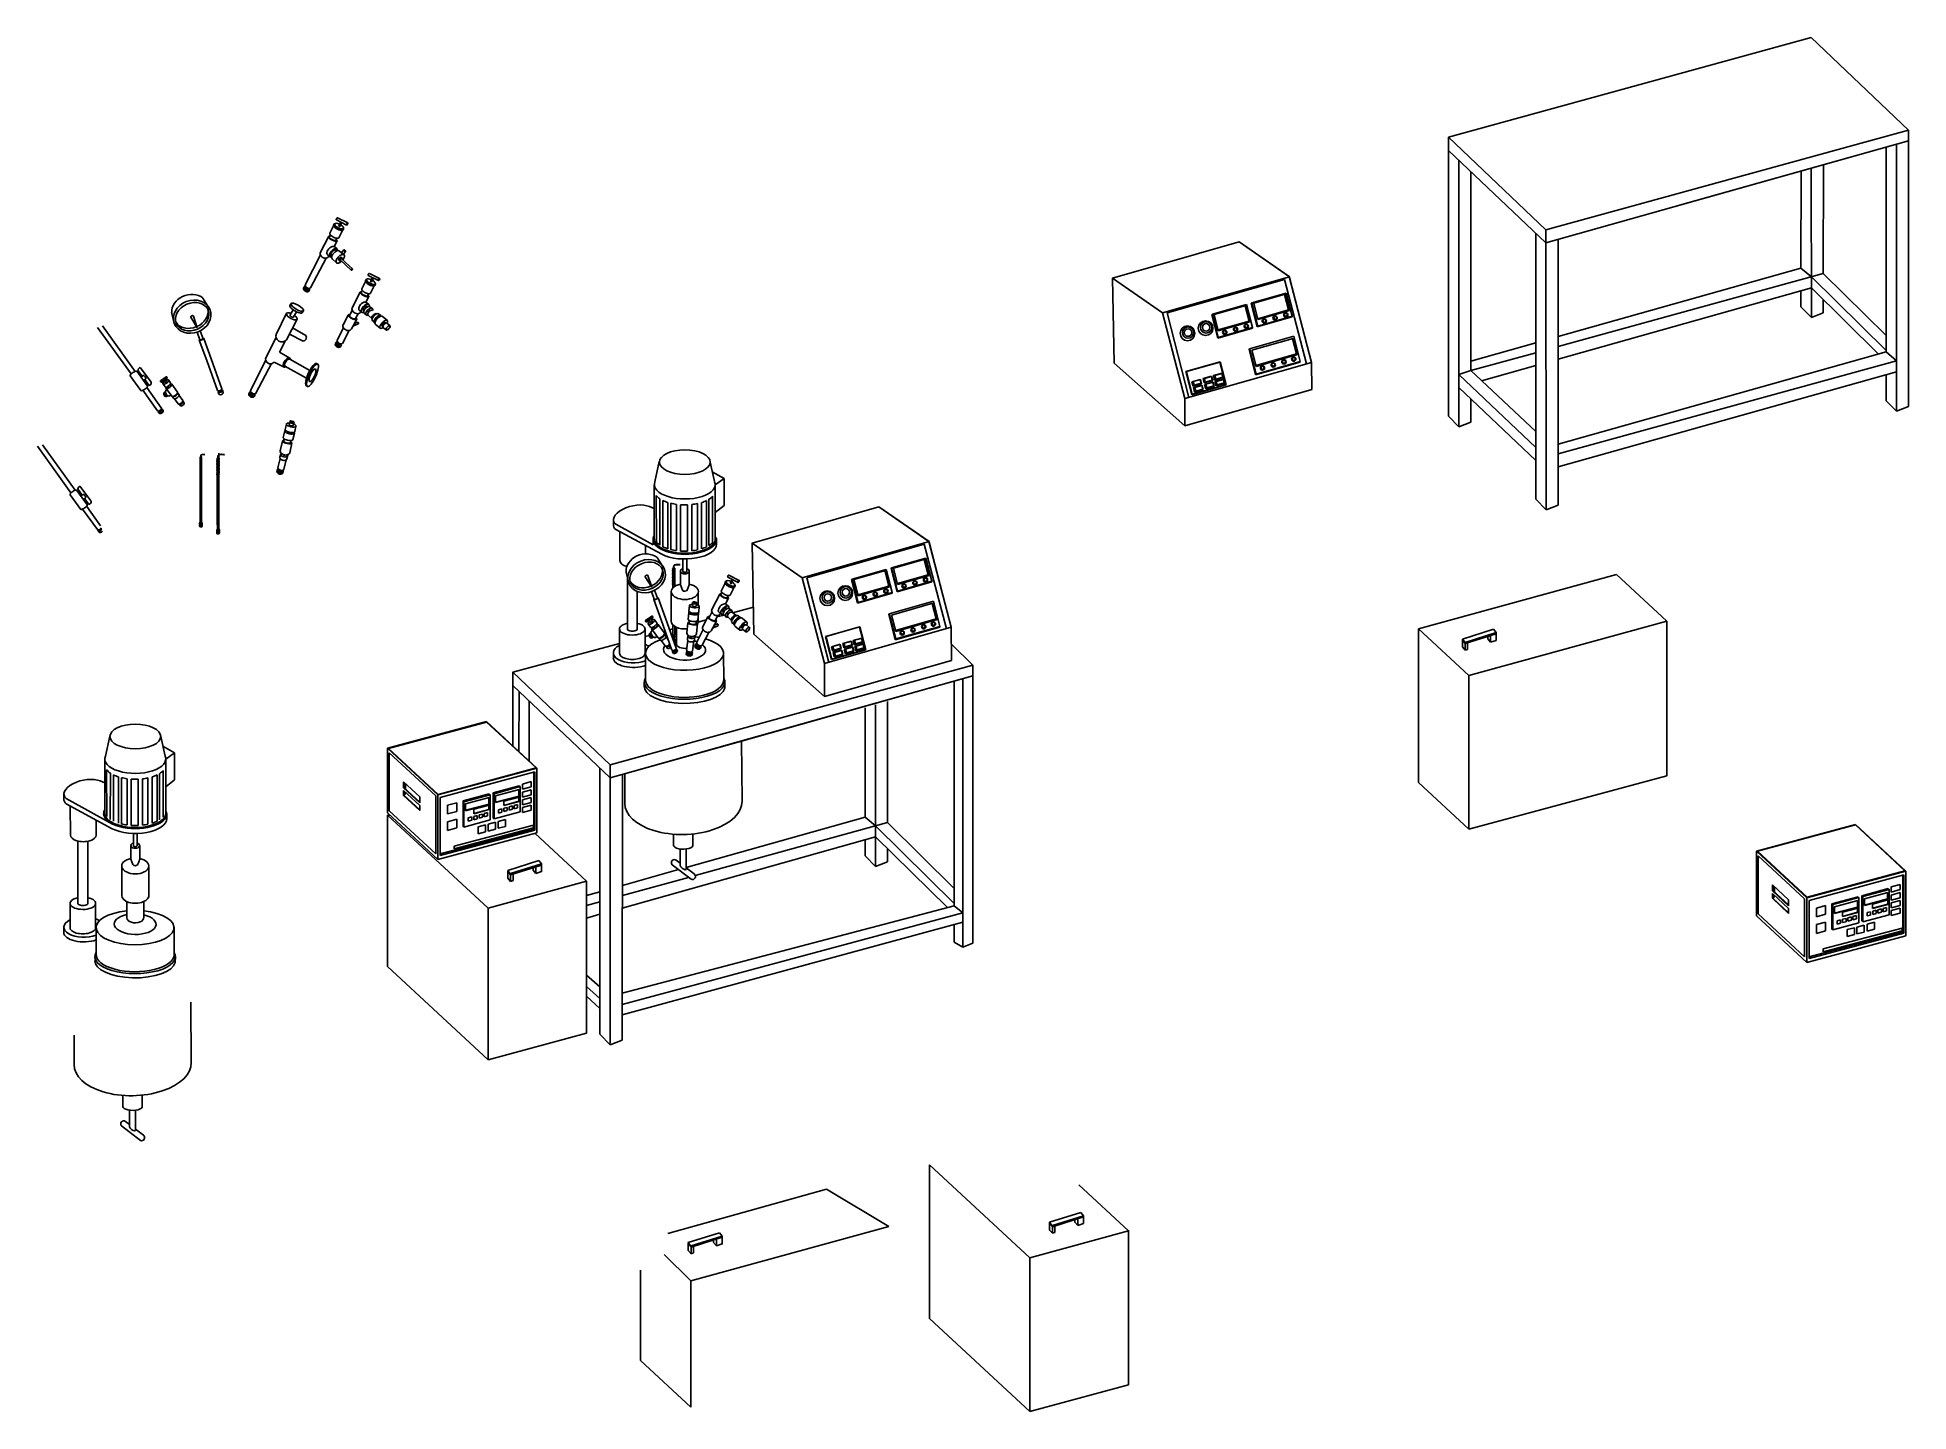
# Model space of a CAD drawing. Extents: x -739 to 2340, y -608 to 1653.
import ezdxf

# ---------------------------------------------------------------- set-up
doc = ezdxf.new("R2010")
doc.units = 0
doc.header["$MEASUREMENT"] = 0

# ---------------------------------------------------------------- blocks, each defined once
blk = doc.blocks.new('*U5')
at = {"linetype": 'Continuous'}
for p, q in [((-1.1, 3.8), (-1.4, 3.8)), ((-0.4, -0.2), (-0.6, -0.2))]:
    blk.add_line(p, q, dxfattribs=at)
for major_axis in [(0.42, -2.02), (0.38, -1.83)]:
    blk.add_ellipse((-1, 1.8), major_axis=major_axis, ratio=0.373102, dxfattribs=at)
blk.add_ellipse((-0.7, 1.8), major_axis=(0.42, -2.02), ratio=0.373102, start_param=6.145748, end_param=9.391642, dxfattribs=at)
blk = doc.blocks.new('*U6')
at = {"color": 0, "linetype": 'ByBlock', "lineweight": -2, "transparency": 16777216, "rotation": 270}
for p in [(579, 1450), (579, 1450, 1.9), (579, 1450, 3.8), (579, 1447.7), (579, 1447.7, 1.9), (579, 1447.7, 3.8), (579, 1445.4), (579, 1445.4, 1.9), (579, 1445.4, 3.8), (579, 1443.1), (579, 1443.1, 1.9), (579, 1443.1, 3.8), (579, 1440.8), (579, 1440.8, 1.9), (579, 1440.8, 3.8), (579, 1438.5), (579, 1438.5, 1.9), (579, 1438.5, 3.8), (579, 1436.2), (579, 1436.2, 1.9), (579, 1436.2, 3.8), (579, 1433.8), (579, 1433.8, 1.9), (579, 1433.8, 3.8), (579, 1431.5), (579, 1431.5, 1.9), (579, 1431.5, 3.8), (579, 1429.2), (579, 1429.2, 1.9), (579, 1429.2, 3.8), (579, 1426.9), (579, 1426.9, 1.9), (579, 1426.9, 3.8), (579, 1424.6), (579, 1424.6, 1.9), (579, 1424.6, 3.8)]:
    blk.add_blockref('*U5', p, dxfattribs=at)
blk = doc.blocks.new('*U7')
at = {"linetype": 'Continuous'}
for p, q in [((-0.6, 2.3), (-0.8, 2.3)), ((-0.2, -0.1), (-0.3, -0.1))]:
    blk.add_line(p, q, dxfattribs=at)
for major_axis in [(0.25, -1.2), (0.23, -1.09)]:
    blk.add_ellipse((-0.6, 1.1), major_axis=major_axis, ratio=0.373102, dxfattribs=at)
blk.add_ellipse((-0.4, 1.1), major_axis=(0.25, -1.2), ratio=0.373102, start_param=6.145748, end_param=9.391642, dxfattribs=at)
blk = doc.blocks.new('*U8')
at = {"color": 0, "linetype": 'ByBlock', "lineweight": -2, "transparency": 16777216, "rotation": 270}
for p in [(345.8, 865.9), (345.8, 865.9, 1.1), (345.8, 865.9, 2.2), (345.8, 864.6), (345.8, 864.6, 1.1), (345.8, 864.6, 2.2), (345.8, 863.2), (345.8, 863.2, 1.1), (345.8, 863.2, 2.2), (345.8, 861.8), (345.8, 861.8, 1.1), (345.8, 861.8, 2.2), (345.8, 860.4), (345.8, 860.4, 1.1), (345.8, 860.4, 2.2), (345.8, 859), (345.8, 859, 1.1), (345.8, 859, 2.2), (345.8, 857.7), (345.8, 857.7, 1.1), (345.8, 857.7, 2.2), (345.8, 856.3), (345.8, 856.3, 1.1), (345.8, 856.3, 2.2), (345.8, 854.9), (345.8, 854.9, 1.1), (345.8, 854.9, 2.2), (345.8, 853.5), (345.8, 853.5, 1.1), (345.8, 853.5, 2.2), (345.8, 852.1), (345.8, 852.1, 1.1), (345.8, 852.1, 2.2), (345.8, 850.7), (345.8, 850.7, 1.1), (345.8, 850.7, 2.2)]:
    blk.add_blockref('*U7', p, dxfattribs=at)
blk = doc.blocks.new('*U9')
at = {"linetype": 'Continuous'}
for p, q in [((-1.1, 3.8), (-1.4, 3.8)), ((-0.4, -0.2), (-0.6, -0.2))]:
    blk.add_line(p, q, dxfattribs=at)
for major_axis in [(0.42, -2.02), (0.38, -1.83)]:
    blk.add_ellipse((-1, 1.8), major_axis=major_axis, ratio=0.373102, dxfattribs=at)
blk.add_ellipse((-0.7, 1.8), major_axis=(0.42, -2.02), ratio=0.373102, start_param=6.145748, end_param=9.391642, dxfattribs=at)
blk = doc.blocks.new('*U10')
at = {"color": 0, "linetype": 'ByBlock', "lineweight": -2, "transparency": 16777216, "rotation": 270}
for p in [(579, 1450), (579, 1450, 1.9), (579, 1450, 3.8), (579, 1447.7), (579, 1447.7, 1.9), (579, 1447.7, 3.8), (579, 1445.4), (579, 1445.4, 1.9), (579, 1445.4, 3.8), (579, 1443.1), (579, 1443.1, 1.9), (579, 1443.1, 3.8), (579, 1440.8), (579, 1440.8, 1.9), (579, 1440.8, 3.8), (579, 1438.5), (579, 1438.5, 1.9), (579, 1438.5, 3.8), (579, 1436.2), (579, 1436.2, 1.9), (579, 1436.2, 3.8), (579, 1433.8), (579, 1433.8, 1.9), (579, 1433.8, 3.8), (579, 1431.5), (579, 1431.5, 1.9), (579, 1431.5, 3.8), (579, 1429.2), (579, 1429.2, 1.9), (579, 1429.2, 3.8), (579, 1426.9), (579, 1426.9, 1.9), (579, 1426.9, 3.8), (579, 1424.6), (579, 1424.6, 1.9), (579, 1424.6, 3.8)]:
    blk.add_blockref('*U9', p, dxfattribs=at)

msp = doc.modelspace()

# ---------------------------------------------------------------- linework, layer by layer
at = {"linetype": 'Continuous'}
for p, q in [((1583.2, 1489), (2179.8, 1653.1)), ((2340, 1500.7), (2179.6, 1653.1)), ((1583.2, 1488.8), (1583.1, 1029.8)), ((1959.4, 1375.8), (2340, 1482.9)), ((2340, 1482.9), (2339.8, 1045.7)), ((1600, 1472.8), (1600, 1473)), ((1600.2, 1012.4), (1600, 1451.3)), ((2303.2, 1472.5), (2303, 1135.6)), ((2320.2, 1038.1), (2319.9, 1477.3)), ((1620, 1432.2), (1619.6, 1104.9)), ((2163, 1433.1), (2162.9, 1273.6)), ((2180, 1192.5), (2179.8, 1437.8)), ((2199.8, 1443.4), (2199.7, 1264.5)), ((-244.7, 1356.2), (-228, 1347.9)), ((-259.9, 1325.2), (-259.7, 1325.5)), ((-258.1, 1324.5), (-256.3, 1328.1)), ((-257.3, 1330.9), (-251.2, 1343)), ((-251.2, 1344.3), (-250.5, 1345.8)), ((-250, 1346.3), (-249, 1346.9)), ((-246.6, 1352.8), (-229.9, 1344.5)), ((-242.8, 1323.6), (-236.7, 1335.7)), ((-242.7, 1343.1), (-239.4, 1349.2)), ((-241.1, 1342.3), (-237.8, 1348.4)), ((-235.6, 1336.4), (-234.9, 1337.9)), ((-234.8, 1338.4), (-234.8, 1339.8)), ((1726.7, 1330.7), (1726.5, 893.3)), ((1743.6, 875.9), (1743.4, 1336.6)), ((-261.3, 1295.6), (-257.2, 1292.3)), ((-255.4, 1294.6), (-254.1, 1293.5)), ((-245.5, 1318.3), (-250.4, 1309)), ((-249.4, 1308.4), (-245.5, 1305.2)), ((-247.8, 1319.3), (-246.1, 1322.8)), ((-247.7, 1303.2), (-246.1, 1301.9)), ((-241.7, 1301.7), (-234.4, 1295.7)), ((-234.4, 1303.4), (-238.3, 1298.9)), ((-235.2, 1296.4), (-231.4, 1300.8)), ((1030.1, 1256.9), (1238.8, 1316.6)), ((1238.8, 1316.6), (1321.3, 1259.5)), ((1763.4, 1320.6), (1763.3, 883.5)), ((-253.7, 1289), (-246.4, 1282.2)), ((-242.6, 1286.6), (-241.6, 1285.6)), ((-240.5, 1287.1), (-222.4, 1270.2)), ((-238.4, 1289.1), (-220.4, 1272.2)), ((-238.1, 1291.2), (-237.1, 1290.4)), ((-192.4, 1264.9), (-175.7, 1256.5)), ((2180, 1259.1), (2162.9, 1273.6)), ((2303.1, 1162.6), (2199.7, 1264.5)), ((-207.6, 1233.8), (-207.4, 1234.2)), ((-205.8, 1233.2), (-204, 1236.8)), ((-204.9, 1239.6), (-198.8, 1251.7)), ((-198.9, 1252.9), (-198.2, 1254.5)), ((-197.7, 1255), (-196.7, 1255.5)), ((-194.3, 1261.5), (-177.6, 1253.1)), ((-190.4, 1251.8), (-187.1, 1257.9)), ((-190.4, 1232.2), (-184.3, 1244.3)), ((-188.8, 1250.9), (-185.5, 1257.1)), ((-183.3, 1245.1), (-182.6, 1246.6)), ((-182.5, 1247), (-182.5, 1248.4)), ((1030.1, 1256.9), (1112.6, 1199.8)), ((1112.6, 1199.8), (1321.3, 1259.5)), ((1120.2, 1199.8), (1313.4, 1255.1)), ((1259.6, 1216.3), (1315.9, 1232.4)), ((1349.6, 1116.2), (1313.4, 1255.1)), ((1325.8, 1194.3), (1315.9, 1232.2)), ((1325.8, 1194.3), (1315.9, 1232.2)), ((1357.7, 1118.5), (1321.3, 1258.9)), ((1763.4, 1123.9), (2180, 1241.2)), ((2162.9, 1236.4), (2162.9, 1209.9)), ((2303, 1137.8), (2180, 1259.1)), ((2290.6, 1132.1), (2180, 1241.2)), ((-455.2, 1206.8), (-466.4, 1224.4)), ((-323.2, 1212.1), (-321.3, 1215.2)), ((-317.9, 1205.1), (-322.7, 1196.8)), ((-312.2, 1201.5), (-317, 1193.2)), ((-302.8, 1200.3), (-300.9, 1203.4)), ((-209, 1204.3), (-204.9, 1200.9)), ((-193.2, 1226.9), (-198.1, 1217.6)), ((-197, 1217), (-193.2, 1213.8)), ((-196.2, 1210.9), (-195, 1210)), ((-195.5, 1227.9), (-193.7, 1231.4)), ((-191.4, 1209.7), (-187.7, 1206.9)), ((1194.5, 1197.7), (1250.8, 1213.8)), ((1197.5, 1197.1), (1249.4, 1212)), ((1255.1, 1186.4), (1248.6, 1211.7)), ((1256.3, 1185.3), (1249.4, 1212)), ((1260.7, 1175.7), (1250.8, 1213.6)), ((1260.7, 1175.7), (1250.8, 1213.6)), ((1258.6, 1215.1), (1259.6, 1216.3)), ((1258.6, 1215.1), (1268.5, 1177.1)), ((1259.6, 1216.3), (1269.4, 1178.2)), ((1262.6, 1215.8), (1314.5, 1230.6)), ((1262.6, 1215.8), (1269.4, 1189.1)), ((1269.1, 1190.4), (1319.9, 1204.9)), ((1269.4, 1189.1), (1321.4, 1203.9)), ((1319.9, 1204.9), (1313.3, 1230.3)), ((1321.4, 1203.9), (1314.5, 1230.6)), ((1321.4, 1203.9), (1319.9, 1204.9)), ((2162.9, 1209.9), (2180, 1192.5)), ((2199.7, 1221.7), (2199.7, 1200)), ((-513.8, 1183.8), (-517.7, 1200.5)), ((-486.2, 1192.8), (-475.5, 1175.4)), ((-475.5, 1175.4), (-481.7, 1194.6)), ((-470.7, 1170.4), (-466.1, 1157.5)), ((-296.9, 1162.7), (-318.6, 1175.3)), ((-213.1, 1189.4), (-221.7, 1173.6)), ((-210.4, 1181.9), (-217.3, 1179.1)), ((-216.1, 1183), (-211.6, 1184.9)), ((-200.9, 1199.6), (-197.5, 1196.5)), ((-194.5, 1196.2), (-188, 1190.1)), ((-187.6, 1187.3), (-184.3, 1184.2)), ((-182.7, 1181.3), (-174.6, 1174.7)), ((-177.4, 1198.3), (-173.8, 1195.5)), ((-171.4, 1178.4), (-170.6, 1177.8)), ((-170.7, 1194), (-163, 1187.7)), ((-170.1, 1176.1), (-164.9, 1171.8)), ((-166.3, 1184), (-165.7, 1183.4)), ((-163.8, 1183.2), (-158.6, 1179)), ((1112.6, 1199.8), (1149, 1058.8)), ((1120.2, 1199.8), (1156, 1060.8)), ((1193.5, 1196.5), (1194.5, 1197.7)), ((1193.5, 1196.5), (1203.4, 1158.4)), ((1194.5, 1197.7), (1204.3, 1159.6)), ((1197.5, 1197.1), (1204.3, 1170.5)), ((1203.4, 1158.4), (1260.6, 1174.8)), ((1204, 1171.8), (1255.1, 1186.4)), ((1204.3, 1170.5), (1256.3, 1185.3)), ((1204.3, 1159.6), (1260.7, 1175.7)), ((1255.1, 1186.4), (1256.3, 1185.3)), ((1260.7, 1175.7), (1260.6, 1174.8)), ((1268.5, 1177.1), (1325.7, 1193.4)), ((1268.5, 1177.1), (1269.4, 1178.2)), ((1269.4, 1189.1), (1308.9, 1200.4)), ((1269.4, 1178.2), (1325.8, 1194.3)), ((1325.8, 1194.3), (1325.7, 1193.4)), ((2180, 1192.5), (2199.7, 1200)), ((-475.8, 1168.3), (-471.3, 1155.7)), ((-460, 1121.8), (-472.2, 1155.3)), ((-452.8, 1124.4), (-464.9, 1157.9)), ((-330.9, 1153.5), (-340.2, 1135.5)), ((-323.9, 1164.8), (-301.4, 1153.4)), ((1203.4, 1158.4), (1204.3, 1159.6)), ((1255.8, 1140.8), (1254.9, 1139.8)), ((1254.9, 1139.8), (1265.7, 1097.8)), ((1255.8, 1140.8), (1328.4, 1161.6)), ((1255.8, 1140.8), (1328.4, 1161.6)), ((1255.8, 1140.8), (1266.5, 1099.3)), ((1259.5, 1138.6), (1327.5, 1158)), ((1332.9, 1132.5), (1326.4, 1157.7)), ((1334.4, 1131.3), (1327.5, 1158)), ((1339.1, 1120.1), (1328.4, 1161.6)), ((1339.1, 1120.1), (1328.4, 1161.6)), ((-569, 1109.8), (-551.6, 1086.2)), ((-460, 1121.8), (-442, 1072.1)), ((-452.8, 1124.4), (-435, 1075.1)), ((-333.6, 1111.1), (-349.1, 1119.1)), ((-340.2, 1135.5), (-323.3, 1125.3)), ((-331.3, 1112.4), (-295.9, 1092.6)), ((-323.5, 1123.7), (-290.4, 1105.4)), ((-279.1, 1116.6), (-277.1, 1115.5)), ((1149, 1058.8), (1357.7, 1118.5)), ((1150.9, 1103.3), (1207.2, 1119.4)), ((1151.8, 1103.3), (1207, 1119.1)), ((1216.6, 1081.8), (1207, 1118.9)), ((1217.1, 1081.3), (1207.2, 1119.2)), ((1259.5, 1138.6), (1266.4, 1111.9)), ((1265.7, 1097.8), (1338.8, 1118.7)), ((1266, 1113.4), (1332.9, 1132.5)), ((1266.4, 1111.9), (1334.4, 1131.3)), ((1266.4, 1111.9), (1305.9, 1123.2)), ((1266.5, 1099.3), (1339.1, 1120.1)), ((1332.9, 1132.5), (1334.4, 1131.3)), ((2303, 1135.6), (2319.9, 1121.1)), ((-585.8, 1096.3), (-568.3, 1072.1)), ((-574.6, 1103.5), (-557.2, 1079.3)), ((-566, 1095.6), (-572.7, 1104.8)), ((-564.3, 1096.8), (-568, 1094.2)), ((-560.3, 1091.2), (-563.9, 1088.7)), ((-555.3, 1081.2), (-561.9, 1090.1)), ((-526.8, 1094.8), (-536.1, 1088.3)), ((-525.2, 1092.7), (-534.5, 1086.1)), ((-531.9, 1082.8), (-532, 1082.9)), ((-522.6, 1089.5), (-522.8, 1089.7)), ((-294.3, 1079), (-296.4, 1080.2)), ((1150.9, 1103.3), (1160.7, 1065.2)), ((1151.8, 1103.3), (1161.5, 1066)), ((1160.7, 1065.2), (1217.1, 1081.3)), ((1160.8, 1086.6), (1174.9, 1090.6)), ((1160.8, 1086.6), (1162.7, 1079.4)), ((1161.5, 1066), (1216.6, 1081.8)), ((1162.7, 1079.4), (1176.8, 1083.4)), ((1163.1, 1086.9), (1174.6, 1090.2)), ((1163.1, 1086.9), (1164.6, 1081)), ((1163.4, 1076.9), (1177.4, 1080.9)), ((1164.6, 1081), (1176.1, 1084.3)), ((1165.6, 1077.2), (1177.1, 1080.5)), ((1176.1, 1084.3), (1174.6, 1090.2)), ((1176.8, 1083.4), (1174.9, 1090.6)), ((1178.6, 1074.6), (1177.1, 1080.5)), ((1179.3, 1073.7), (1177.4, 1080.9)), ((1179.2, 1091.8), (1193.3, 1095.8)), ((1179.2, 1091.8), (1181, 1084.6)), ((1181, 1084.6), (1195.1, 1088.6)), ((1181.4, 1092.1), (1192.9, 1095.4)), ((1181.4, 1092.1), (1182.9, 1086.2)), ((1181.7, 1082.1), (1195.8, 1086.2)), ((1181.7, 1082.1), (1183.6, 1074.9)), ((1182.9, 1086.2), (1194.4, 1089.5)), ((1183.6, 1074.9), (1197.6, 1078.9)), ((1183.9, 1082.4), (1195.4, 1085.7)), ((1183.9, 1082.4), (1185.4, 1076.5)), ((1185.4, 1076.5), (1196.9, 1079.8)), ((1194.4, 1089.5), (1192.9, 1095.4)), ((1195.1, 1088.6), (1193.3, 1095.8)), ((1196.9, 1079.8), (1195.4, 1085.7)), ((1197.6, 1078.9), (1195.8, 1086.2)), ((1196.3, 1096.7), (1210.4, 1100.7)), ((1196.3, 1096.7), (1198.2, 1089.5)), ((1198.2, 1089.5), (1212.3, 1093.5)), ((1198.5, 1097), (1210, 1100.3)), ((1198.5, 1097), (1200.1, 1091.1)), ((1198.8, 1087), (1212.9, 1091.1)), ((1198.8, 1087), (1200.7, 1079.8)), ((1200.1, 1091.1), (1211.6, 1094.4)), ((1200.7, 1079.8), (1214.8, 1083.8)), ((1201, 1087.3), (1212.6, 1090.6)), ((1201, 1087.3), (1202.6, 1081.4)), ((1202.6, 1081.4), (1214.1, 1084.7)), ((1211.6, 1094.4), (1210, 1100.3)), ((1212.3, 1093.5), (1210.4, 1100.7)), ((1214.1, 1084.7), (1212.6, 1090.6)), ((1214.8, 1083.8), (1212.9, 1091.1)), ((1266.5, 1099.3), (1265.7, 1097.8)), ((1600, 1098.8), (1619.6, 1104.9)), ((1763.3, 946.5), (2319.9, 1103.2)), ((2303, 1098.4), (2303, 1055.5)), ((-529.7, 1068.8), (-527.9, 1070.1)), ((-527, 1072.7), (-525.5, 1073.7)), ((-526.9, 1075.5), (-517.6, 1062.9)), ((-526.1, 1062.5), (-523.9, 1063.6)), ((-521.2, 1063.3), (-519, 1064.7)), ((-503.2, 1050.1), (-503.5, 1050.5)), ((-500.3, 1052.4), (-500.5, 1052.7)), ((-441.3, 1069.9), (-439.8, 1066)), ((-439.9, 1066.1), (-441.2, 1069.8)), ((-440.3, 1070.3), (-440.7, 1071.4)), ((-435.1, 1072.4), (-435.5, 1073.6)), ((-434.2, 1072.9), (-432.8, 1069.1)), ((-390.5, 1067), (-389.7, 1069)), ((-387.4, 1067.5), (-386.6, 1069)), ((-383.4, 1065.2), (-382.6, 1066.7)), ((-381.9, 1062.1), (-380.9, 1064)), ((1149, 1058.8), (1149.2, 1014.3)), ((1163.4, 1076.9), (1165.2, 1069.7)), ((1165.2, 1069.7), (1179.3, 1073.7)), ((1165.6, 1077.2), (1167.1, 1071.3)), ((1167.1, 1071.3), (1178.6, 1074.6)), ((1619.9, 1058.3), (1619.8, 1019.9)), ((2303, 1055.5), (2320.2, 1038.1)), ((-537.8, 1038.3), (-538.3, 1038.8)), ((-534.8, 1040.4), (-535.3, 1041.1)), ((-331, 1008.2), (-328.9, 1017.1)), ((-324.1, 1016), (-323.2, 1020)), ((-323.4, 1020.5), (-323.2, 1021.5)), ((-322.9, 1021), (-322.9, 1021)), ((-317.9, 1014.6), (-317, 1018.5)), ((-316.6, 1018.9), (-316.3, 1020)), ((1583.1, 1029.8), (1600.2, 1012.4)), ((1600.2, 1012.4), (1619.8, 1019.9)), ((2320.2, 1038.1), (2339.8, 1045.7)), ((-334.1, 995.1), (-331.6, 1005.7)), ((-333.4, 988.7), (-332.4, 992.6)), ((-323.3, 969.9), (-319.7, 985.4)), ((-322.1, 986), (-321.2, 989.8)), ((-318.2, 991.4), (-315.8, 1001.9)), ((-315.2, 1004.6), (-313.1, 1013.5)), ((-470.6, 878.6), (-470.6, 962.7)), ((-469.9, 962.8), (-469.9, 964.1)), ((-469.8, 964.1), (-469.8, 964.4)), ((-469.5, 964.1), (-469.5, 964.4)), ((-469.3, 962.9), (-469.3, 964.1)), ((-468.7, 963), (-468.7, 877)), ((-443, 928.5), (-443, 960)), ((-441.9, 960.2), (-441.9, 962.4)), ((-441.6, 962.4), (-441.6, 962.9)), ((-441.2, 962.4), (-441.2, 962.9)), ((-440.9, 960.4), (-440.9, 962.4)), ((-439.8, 969.1), (-439.8, 931.1)), ((-439.8, 960.6), (-439.8, 931.1)), ((-339.5, 962.4), (-337.9, 968.1)), ((-328.1, 959.9), (-326.5, 965.6)), ((277.4, 921.8), (284.5, 955.2)), ((368.4, 954.4), (375.5, 922.3)), ((-443, 851.6), (-443, 928.5)), ((-439.8, 931.1), (-439.8, 851.6)), ((391.1, 927.7), (371.7, 938.6)), ((391.1, 927.7), (376.7, 917.2)), ((391.1, 927.7), (391.1, 883.3)), ((-684.8, 900.8), (-667.3, 876.6)), ((-673.6, 907.9), (-656.2, 883.8)), ((-664.9, 900.1), (-671.7, 909.2)), ((-668, 914.2), (-650.6, 890.6)), ((-663.3, 901.2), (-666.9, 898.7)), ((-659.3, 895.6), (-662.9, 893.1)), ((-654.3, 885.6), (-660.9, 894.5)), ((276.4, 828), (276.4, 917.2)), ((376.7, 828), (376.7, 917.2)), ((1726.5, 893.3), (1743.6, 875.9)), ((-470.6, 854.3), (-470.6, 878.6)), ((-468.7, 877), (-468.7, 854.4)), ((268.6, 881.3), (276.4, 878.2)), ((391.1, 883.3), (376.7, 871.4)), ((437.3, 821), (646, 880.7)), ((646, 880.7), (728.5, 823.6)), ((1743.6, 875.9), (1763.3, 883.5)), ((-636.6, 842.3), (-637.1, 843)), ((-471.8, 852.2), (-471.8, 854.4)), ((-471.8, 848.8), (-471.8, 851.1)), ((-468.7, 851.4), (-468.7, 851.1)), ((-467.3, 852.2), (-467.3, 854.4)), ((-467.3, 851.1), (-467.3, 848.8)), ((-443.5, 840.9), (-443.5, 843)), ((-443.5, 837.4), (-443.5, 839.8)), ((-442.3, 843), (-442.2, 851.1)), ((-442.3, 840.1), (-442.3, 839.8)), ((-440.3, 851.1), (-440.3, 843)), ((-440.3, 840), (-440.3, 839.8)), ((-439, 840.9), (-439, 843)), ((-439, 839.8), (-439, 837.4)), ((209.1, 859.2), (209.1, 850.6)), ((274.5, 818.3), (213, 852.1)), ((288.6, 802.7), (213, 843.5)), ((219.5, 840), (219.7, 792.4)), ((262.1, 817), (262.1, 803.3)), ((274.5, 819.5), (274.5, 827.2)), ((288.9, 810.5), (285.3, 812.4)), ((378.6, 819.5), (378.6, 827.4)), ((437.3, 821), (519.9, 764)), ((519.9, 764), (728.5, 823.6)), ((527.4, 764), (720.6, 819.2)), ((756.9, 680.3), (720.6, 819.2)), ((764.9, 682.6), (728.5, 823)), ((233.8, 756.9), (229.9, 773.6)), ((292.3, 779.9), (281.2, 797.5)), ((306.8, 747.3), (306.8, 778.8)), ((307.9, 779), (307.9, 781.2)), ((308.2, 781.2), (308.2, 781.7)), ((308.6, 781.2), (308.6, 781.7)), ((308.9, 779.2), (308.9, 781.2)), ((310, 779.7), (310, 749.9)), ((310, 779.4), (310, 749.9)), ((319.3, 752.3), (319.3, 775.1)), ((323.3, 775.1), (323.3, 795)), ((329.8, 775.1), (329.8, 795)), ((333.8, 752.3), (333.8, 775.1)), ((601.8, 761.8), (658.1, 777.9)), ((604.7, 761.3), (656.7, 776.1)), ((662.3, 750.5), (655.8, 775.9)), ((663.5, 749.4), (656.7, 776.1)), ((667.9, 739.8), (658.1, 777.7)), ((667.9, 739.8), (658.1, 777.7)), ((665.9, 779.3), (666.9, 780.4)), ((665.9, 779.3), (675.7, 741.2)), ((666.9, 780.4), (723.2, 796.5)), ((666.9, 780.4), (676.7, 742.3)), ((669.8, 779.9), (721.8, 794.7)), ((669.8, 779.9), (676.7, 753.2)), ((727.1, 769.1), (720.6, 794.4)), ((728.6, 768.1), (721.8, 794.7)), ((733, 758.4), (723.2, 796.3)), ((733, 758.4), (723.2, 796.3)), ((232.2, 763.4), (232.2, 754.2)), ((232.2, 740.4), (232.2, 754.2)), ((232.2, 740.4), (232.2, 698.1)), ((248.4, 741.7), (248.4, 731.7)), ((261.4, 765.8), (272.1, 748.4)), ((272.1, 748.4), (265.9, 767.7)), ((271.7, 741.4), (276.3, 728.8)), ((276.8, 743.5), (281.5, 730.6)), ((304.2, 692.8), (304.2, 741.2)), ((322.7, 743.8), (319.3, 752.3)), ((330.5, 744), (333.8, 752.3)), ((348.7, 718.9), (348.7, 739.8)), ((385.9, 736.6), (387.7, 740.2)), ((386.7, 743), (392.8, 755.1)), ((392.8, 756.3), (393.5, 757.9)), ((394, 758.4), (395, 758.9)), ((397.4, 764.9), (414.1, 756.5)), ((399.2, 768.3), (416, 759.9)), ((401.2, 735.6), (407.3, 747.7)), ((401.3, 755.2), (404.6, 761.3)), ((402.9, 754.3), (406.2, 760.5)), ((408.4, 748.5), (409.1, 750)), ((409.2, 750.4), (409.2, 751.8)), ((519.9, 764), (556.2, 622.9)), ((527.4, 764), (563.3, 624.9)), ((600.8, 760.6), (601.8, 761.8)), ((600.8, 760.6), (610.6, 722.6)), ((601.8, 761.8), (611.6, 723.7)), ((604.7, 761.3), (611.6, 734.6)), ((610.6, 722.6), (667.8, 738.9)), ((611.2, 735.9), (662.3, 750.5)), ((611.6, 734.6), (663.5, 749.4)), ((611.6, 723.7), (667.9, 739.8)), ((662.3, 750.5), (663.5, 749.4)), ((667.9, 739.8), (667.8, 738.9)), ((675.7, 741.2), (732.9, 757.6)), ((675.7, 741.2), (676.7, 742.3)), ((676.3, 754.5), (727.1, 769.1)), ((676.7, 753.2), (728.6, 768.1)), ((676.7, 753.2), (716.1, 764.5)), ((676.7, 742.3), (733, 758.4)), ((728.6, 768.1), (727.1, 769.1)), ((733, 758.4), (732.9, 757.6)), ((1533.5, 680.1), (1859.4, 769.6)), ((1942.3, 692.7), (1859.4, 769.6)), ((248.4, 718), (248.4, 731.7)), ((248.4, 718), (248.4, 698.2)), ((287.5, 694.9), (275.4, 728.4)), ((294.7, 697.5), (282.6, 731)), ((333.2, 709.4), (334.1, 718.5)), ((339, 718), (339.4, 722.1)), ((339.1, 722.6), (339.2, 723.6)), ((339.5, 723.1), (339.5, 723.1)), ((345.4, 717.4), (345.7, 721.4)), ((346.1, 721.9), (346.2, 723)), ((349.4, 707.9), (350.3, 717)), ((384.1, 737.2), (384.3, 737.6)), ((398.5, 730.3), (393.6, 721)), ((394.6, 720.4), (398.5, 717.2)), ((395.5, 714.3), (396.6, 713.4)), ((396.2, 731.3), (397.9, 734.8)), ((400.2, 713.1), (403.9, 710.3)), ((610.6, 722.6), (611.6, 723.7)), ((663, 704.9), (735.6, 725.7)), ((663, 704.9), (735.6, 725.7)), ((666.7, 702.7), (734.8, 722.1)), ((740.1, 696.6), (733.6, 721.8)), ((741.6, 695.4), (734.8, 722.1)), ((746.3, 684.2), (735.6, 725.7)), ((746.3, 684.2), (735.6, 725.7)), ((219.1, 640.3), (219.1, 680.4)), ((232.2, 698.1), (232.2, 679.4)), ((248.4, 698.2), (248.4, 679.4)), ((261.3, 639.6), (261.3, 680.1)), ((272.2, 701), (261.9, 693.8)), ((273.9, 698.7), (263.6, 691.4)), ((266.5, 687.7), (266.3, 687.9)), ((272, 676.5), (273.6, 677.6)), ((272.1, 679.7), (282.3, 665.6)), ((276.8, 695.2), (276.6, 695.4)), ((287.5, 694.9), (305.5, 645.2)), ((294.7, 697.5), (312.6, 648.2)), ((306.8, 670.4), (306.8, 686.8)), ((310, 684.2), (310, 670.4)), ((310, 684.2), (310, 678.9)), ((312.7, 655.9), (312.7, 682.7)), ((331.9, 696), (333, 706.8)), ((333.5, 689.7), (333.8, 693.7)), ((345, 688.6), (345.3, 692.4)), ((345.9, 672.4), (347.4, 688.3)), ((348.1, 694.4), (349.1, 705.2)), ((348.7, 706.2), (348.7, 706.9)), ((348.7, 694.4), (348.7, 700.8)), ((378.6, 692.8), (369.9, 677)), ((381.2, 685.3), (374.4, 682.5)), ((375.6, 686.4), (380.1, 688.3)), ((382.7, 707.7), (386.8, 704.3)), ((389.4, 707.5), (390.3, 706.8)), ((390.8, 703), (394.1, 699.9)), ((397.1, 699.6), (403.7, 693.5)), ((404, 690.7), (407.4, 687.6)), ((404.3, 707.4), (411.3, 701.8)), ((409, 684.7), (417.1, 678.1)), ((414.3, 701.7), (417.9, 698.9)), ((420.3, 681.8), (421, 681.2)), ((420.9, 697.4), (428.7, 691.1)), ((421.6, 679.5), (426.8, 675.2)), ((425.3, 687.4), (426, 686.8)), ((427.9, 686.6), (433.1, 682.4)), ((556.2, 622.9), (764.9, 682.6)), ((558.2, 667.4), (614.5, 683.5)), ((559.1, 667.4), (614.2, 683.2)), ((623.8, 645.9), (614.2, 683)), ((624.3, 645.5), (614.5, 683.4)), ((663, 704.9), (662.1, 703.9)), ((662.1, 703.9), (672.9, 661.9)), ((663, 704.9), (673.7, 663.5)), ((666.7, 702.7), (673.6, 676)), ((672.9, 661.9), (746, 682.8)), ((673.2, 677.5), (740.1, 696.6)), ((673.6, 676), (741.6, 695.4)), ((673.6, 676), (713.1, 687.3)), ((673.7, 663.5), (746.3, 684.2)), ((740.1, 696.6), (741.6, 695.4)), ((746.3, 684.2), (746, 682.8)), ((1533.5, 427.2), (1533.5, 680.1)), ((1616.5, 603.3), (1533.5, 680.1)), ((1657, 679.3), (1605.8, 663.2)), ((1616.5, 603.3), (1942.3, 692.7)), ((1657, 679.3), (1661.6, 673.9)), ((1942.3, 692.7), (1942.2, 438.2)), ((268.9, 672.2), (270.9, 673.7)), ((272.9, 665.2), (275.3, 666.5)), ((278.3, 666.1), (280.8, 667.7)), ((298.2, 651.5), (297.9, 651.9)), ((301.5, 654), (301.3, 654.3)), ((307.6, 662.1), (307.6, 669.9)), ((309.5, 670), (309.5, 661.9)), ((309.5, 661), (309.5, 661)), ((309.5, 658.9), (309.5, 658.6)), ((309.5, 657.8), (309.5, 657.8)), ((310.8, 661.9), (310.8, 659.7)), ((310.8, 658.6), (310.8, 656.3)), ((312.5, 645.5), (312.1, 646.7)), ((330.8, 662.8), (331.6, 668.7)), ((342.4, 661.9), (343.3, 667.7)), ((558.2, 667.4), (568, 629.4)), ((559.1, 667.4), (568.7, 630.1)), ((568.1, 650.7), (582.1, 654.7)), ((568.1, 650.7), (569.9, 643.5)), ((569.9, 643.5), (584, 647.5)), ((570.3, 651), (581.8, 654.3)), ((570.3, 651), (571.8, 645.1)), ((571.8, 645.1), (583.3, 648.4)), ((583.3, 648.4), (581.8, 654.3)), ((584, 647.5), (582.1, 654.7)), ((586.4, 655.9), (600.5, 660)), ((586.4, 655.9), (588.3, 648.7)), ((588.3, 648.7), (602.3, 652.7)), ((588.6, 656.3), (600.1, 659.5)), ((588.6, 656.3), (590.1, 650.3)), ((588.9, 646.3), (603, 650.3)), ((590.1, 650.3), (601.7, 653.6)), ((591.1, 646.6), (602.6, 649.9)), ((591.1, 646.6), (592.7, 640.7)), ((601.7, 653.6), (600.1, 659.5)), ((602.3, 652.7), (600.5, 660)), ((604.2, 643.9), (602.6, 649.9)), ((604.9, 643.1), (603, 650.3)), ((603.6, 660.8), (617.6, 664.9)), ((603.6, 660.8), (605.4, 653.6)), ((605.4, 653.6), (619.5, 657.6)), ((605.8, 661.2), (617.3, 664.4)), ((605.8, 661.2), (607.3, 655.2)), ((606.1, 651.2), (620.1, 655.2)), ((606.1, 651.2), (607.9, 643.9)), ((607.3, 655.2), (618.8, 658.5)), ((607.9, 643.9), (622, 648)), ((608.3, 651.5), (619.8, 654.8)), ((608.3, 651.5), (609.8, 645.6)), ((609.8, 645.6), (621.3, 648.9)), ((618.8, 658.5), (617.3, 664.4)), ((619.5, 657.6), (617.6, 664.9)), ((621.3, 648.9), (619.8, 654.8)), ((622, 648), (620.1, 655.2)), ((673.7, 663.5), (672.9, 661.9)), ((1605.8, 650.4), (1605.8, 663.2)), ((1605.8, 663.2), (1610.4, 657.8)), ((1605.8, 661.2), (1610.4, 655.8)), ((1605.8, 650.4), (1610.4, 645)), ((1661.6, 673.9), (1610.4, 657.8)), ((1661.6, 671.9), (1610.4, 655.8)), ((1610.4, 657.8), (1610.4, 645)), ((1614.5, 657.1), (1614.5, 646.3)), ((1647.5, 663.5), (1647.5, 667.5)), ((1647.5, 663.5), (1652.2, 658.1)), ((1652.2, 658.1), (1652.2, 669)), ((1661.6, 661.1), (1652.2, 658.1)), ((1661.6, 673.9), (1661.6, 660.9)), ((262, 618.7), (262, 640.5)), ((262, 618.7), (262.1, 595.4)), ((306.3, 643), (307.3, 640.3)), ((307.3, 640.3), (306.3, 642.9)), ((307.2, 643.4), (306.8, 644.5)), ((313.4, 646), (314.4, 643.3)), ((390.6, 595.4), (390.2, 640.5)), ((556.2, 622.9), (556.4, 568.8)), ((568, 629.4), (624.3, 645.5)), ((568.7, 630.1), (623.8, 645.9)), ((570.6, 641), (584.7, 645)), ((570.6, 641), (572.4, 633.8)), ((572.4, 633.8), (586.5, 637.8)), ((572.8, 641.3), (584.3, 644.6)), ((572.8, 641.3), (574.3, 635.4)), ((574.3, 635.4), (585.8, 638.7)), ((585.8, 638.7), (584.3, 644.6)), ((586.5, 637.8), (584.7, 645)), ((588.9, 646.3), (590.8, 639)), ((590.8, 639), (604.9, 643.1)), ((592.7, 640.7), (604.2, 643.9)), ((800.4, 620.4), (800.3, 162.7)), ((1614.5, 646.3), (1610.4, 645)), ((43.4, 608.6), (43.4, 486.9)), ((259.9, 584.8), (259.9, 591.8)), ((260.4, 588.8), (260.4, 588.8)), ((260.4, 588.8), (260.4, 588.8)), ((392.2, 582.6), (392.5, 593.3)), ((419.8, 495.5), (800.4, 602.6)), ((770, 594.1), (769.9, 224.4)), ((784, 598), (783.9, 156.2)), ((1616.5, 603.3), (1616.5, 350.4)), ((53.9, 577.1), (53.7, 478.2)), ((70.7, 462.6), (70.7, 561.2)), ((640.4, 289.2), (640.2, 554.9)), ((660.1, 560.6), (660, 361.3)), ((-162.4, 483.8), (0.4, 527.7)), ((-160.8, 483.4), (0.3, 526.8)), ((81.9, 451.2), (0.3, 526.8)), ((83.4, 450.9), (0.4, 527.7)), ((623.3, 550.2), (623.3, 370.4)), ((-626.6, 470.4), (-619.5, 503.7)), ((-535.6, 503), (-528.5, 470.8)), ((203.8, 434.7), (419.8, 495.5)), ((-627.6, 376.6), (-627.6, 465.8)), ((-512.9, 476.3), (-532.3, 487.2)), ((-512.9, 476.3), (-527.3, 465.8)), ((-527.3, 376.6), (-527.3, 465.8)), ((-512.9, 476.3), (-512.9, 431.8)), ((-79.5, 407), (-162.4, 483.8)), ((-162.4, 377.2), (-162.4, 483.8)), ((-79.2, 407.8), (-160.8, 483.4)), ((-83.2, 405.2), (-159.6, 475.9)), ((-159.6, 380.5), (-159.6, 475.9)), ((-512.9, 431.8), (-527.3, 420)), ((-79.5, 407), (83.4, 450.9)), ((-79.2, 407.8), (81.9, 451.2)), ((-75.9, 402.8), (80, 444.8)), ((78.2, 350.7), (78.2, 444.3)), ((80, 348.6), (80, 444.8)), ((83.4, 344.3), (83.4, 450.9)), ((187, 450.4), (186.9, 13)), ((186.9, 444.1), (186.9, 13)), ((203.8, -2), (203.8, 456.3)), ((223.8, 440.4), (223.7, 3.2)), ((1616.5, 350.4), (1942.2, 438.2)), ((-694.9, 407.8), (-694.9, 399.1)), ((-615.1, 359), (-691, 400.7)), ((-635.4, 429.9), (-627.6, 426.8)), ((-109.5, 403.6), (-136.3, 428.4)), ((-136.3, 418.6), (-136.3, 428.4)), ((-136.3, 419.2), (-135.5, 419.2)), ((-109.5, 393.8), (-136.3, 418.6)), ((-109.5, 389.2), (-136.3, 414)), ((-136.3, 406.1), (-136.3, 414)), ((-109.5, 381.3), (-136.3, 406.1)), ((-135.5, 419.2), (-135.5, 427.7)), ((-109.5, 395.1), (-135.5, 419.2)), ((-135.5, 413.3), (-135.5, 406.2)), ((-109.5, 382.2), (-135.5, 406.2)), ((-132.9, 416.8), (-132.9, 424.8)), ((-132.9, 409.7), (-132.9, 410.9)), ((-109.5, 393.8), (-109.5, 403.6)), ((-83.2, 309.7), (-83.2, 405.2)), ((-79.5, 300.4), (-79.5, 407)), ((-75.9, 307.3), (-75.9, 402.8)), ((-38.2, 397.1), (4.7, 408.7)), ((-36.7, 395.6), (6.3, 407.2)), ((-34.1, 392), (4.6, 402.4)), ((3.9, 391.7), (3.9, 402.2)), ((4.6, 391.3), (4.6, 402.4)), ((6.3, 407.2), (4.7, 408.7)), ((6.3, 365.6), (6.3, 407.2)), ((11.2, 410.4), (54.1, 422)), ((11.2, 368.8), (11.2, 410.4)), ((12.7, 408.9), (11.2, 410.4)), ((12.7, 408.9), (55.6, 420.5)), ((12.7, 367.3), (12.7, 408.9)), ((15.3, 405.3), (54, 415.7)), ((15.3, 394.2), (15.3, 405.3)), ((15.3, 394.8), (53.3, 405)), ((15.3, 394.2), (54, 404.6)), ((28.7, 396.6), (54, 403.4)), ((53.3, 405), (53.3, 415.6)), ((53.5, 396.4), (53.5, 403.3)), ((54, 404.6), (54, 415.7)), ((54, 396.1), (54, 403.4)), ((55.6, 420.5), (54.1, 422)), ((55.6, 378.9), (55.6, 420.5)), ((59.3, 424.7), (74, 428.7)), ((59.3, 424.7), (59.3, 416.4)), ((59.3, 416.4), (74, 420.4)), ((59.3, 411.5), (74, 415.4)), ((59.3, 411.5), (59.3, 403.2)), ((59.3, 403.2), (74, 407.2)), ((59.3, 398.7), (74, 402.6)), ((74, 428.7), (74, 420.4)), ((74, 415.4), (74, 407.2)), ((74, 402.6), (74, 394.4)), ((1616.5, 350.4), (1533.5, 427.2)), ((-615.4, 351.3), (-691, 392.1)), ((-684.6, 388.6), (-684.3, 341)), ((-525.4, 368.1), (-525.4, 376)), ((-79.5, 300.4), (-162.4, 377.2)), ((-79.5, 300.4), (-162.4, 377.2)), ((-162.4, 124.3), (-162.4, 373.6)), ((2.8, 220.6), (-162.4, 373.6)), ((-162.4, 373.6), (-158.6, 373.6)), ((-83.2, 309.7), (-159.6, 380.5)), ((-109.5, 381.3), (-109.5, 389.2)), ((-63.8, 390), (-48.7, 394.1)), ((-63.8, 375.7), (-63.8, 390)), ((-63.8, 375.7), (-48.7, 379.8)), ((-48.7, 379.8), (-48.7, 394.1)), ((-38.2, 355.5), (-38.2, 397.1)), ((-36.7, 395.6), (-38.2, 397.1)), ((-36.7, 354), (-36.7, 395.6)), ((-34.1, 380.9), (-34.1, 392)), ((-34.1, 381.5), (3.9, 391.7)), ((-34.1, 380.9), (4.6, 391.3)), ((-29.6, 369.2), (-24, 370.7)), ((-24, 365.2), (-24, 370.7)), ((-20.7, 383.3), (4.6, 390.1)), ((-20.7, 376), (-20.7, 383.3)), ((-20.7, 376.4), (4.1, 383.1)), ((-20.7, 376), (4.6, 382.8)), ((-20.6, 371.6), (-14.9, 373.1)), ((-20.6, 366.1), (-20.6, 371.6)), ((-14.9, 367.7), (-14.9, 373.1)), ((-12, 373.9), (-6.3, 375.4)), ((-12, 368.4), (-12, 373.9)), ((-12, 368.4), (-6.3, 370)), ((-6.3, 370), (-6.3, 375.4)), ((-3.7, 376.2), (2, 377.7)), ((-3.7, 370.7), (-3.7, 376.2)), ((-3.7, 370.7), (2, 372.2)), ((2, 372.2), (2, 377.7)), ((4.1, 383.1), (4.1, 390)), ((4.6, 382.8), (4.6, 390.1)), ((12.7, 367.3), (55.6, 378.9)), ((19.8, 382.5), (25.4, 384)), ((19.8, 377), (19.8, 382.5)), ((19.8, 377), (25.4, 378.5)), ((25.4, 378.5), (25.4, 384)), ((28.7, 389.3), (28.7, 396.6)), ((28.7, 389.7), (53.5, 396.4)), ((28.7, 389.3), (54, 396.1)), ((28.8, 384.9), (34.5, 386.4)), ((28.8, 379.4), (28.8, 384.9)), ((28.8, 379.4), (34.5, 381)), ((34.5, 381), (34.5, 386.4)), ((37.4, 387.2), (43, 388.7)), ((37.4, 381.8), (37.4, 387.2)), ((37.4, 381.8), (43, 383.3)), ((43, 383.3), (43, 388.7)), ((45.7, 389.5), (51.4, 391)), ((45.7, 384), (45.7, 389.5)), ((45.7, 384), (51.4, 385.5)), ((51.4, 385.5), (51.4, 391)), ((59.3, 398.7), (59.3, 390.4)), ((59.3, 390.4), (74, 394.4)), ((59.3, 386), (74, 389.9)), ((59.3, 386), (59.3, 377.7)), ((59.3, 377.7), (74, 381.7)), ((74, 389.9), (74, 381.7)), ((640.4, 355.9), (623.3, 370.4)), ((-641.9, 365.6), (-642, 341)), ((-580.7, 323.6), (-580.7, 343.6)), ((-574.2, 323.6), (-574.2, 343.6)), ((-79.5, 300.4), (83.4, 344.3)), ((-75.9, 309.9), (78.2, 350.7)), ((-75.9, 307.3), (80, 348.6)), ((-63.8, 362.7), (-48.7, 366.8)), ((-63.8, 348.4), (-63.8, 362.7)), ((-63.8, 348.4), (-48.7, 352.5)), ((-52.8, 322.8), (77.4, 357.2)), ((-52.8, 318), (77.4, 352.5)), ((-48.7, 352.5), (-48.7, 366.8)), ((-36.7, 354), (-38.2, 355.5)), ((-36.7, 354), (6.3, 365.6)), ((-29.6, 363.7), (-29.6, 369.2)), ((-29.6, 363.7), (-24, 365.2)), ((-20.6, 366.1), (-14.9, 367.7)), ((-13.3, 354.5), (-1.2, 357.7)), ((-13.3, 343), (-13.3, 354.5)), ((-13.3, 343), (-1.2, 346.3)), ((-1.2, 346.3), (-1.2, 357.7)), ((3, 358.9), (15, 362.1)), ((3, 347.4), (3, 358.9)), ((3, 347.4), (15, 350.7)), ((12.7, 367.3), (11.2, 368.8)), ((15, 350.7), (15, 362.1)), ((19.5, 363.3), (31.6, 366.6)), ((19.5, 351.9), (19.5, 363.3)), ((19.5, 351.9), (31.6, 355.1)), ((31.6, 355.1), (31.6, 366.6)), ((77.4, 352.5), (77.4, 357.2)), ((165, 265.1), (80.4, 343.5)), ((308, 342.3), (308, 324.1)), ((340, 324.1), (340, 342.8)), ((769.9, 228.2), (640.3, 355.9)), ((769.9, 253), (660, 361.3)), ((2089.7, 314.5), (2252.5, 358.4)), ((2091.3, 314.1), (2252.4, 357.5)), ((2334, 281.9), (2252.4, 357.5)), ((2335.5, 281.6), (2252.5, 358.4)), ((-671.8, 330.9), (-671.8, 246.6)), ((-655.6, 330.6), (-655.6, 246.8)), ((-584.7, 300.9), (-584.7, 323.6)), ((-570.2, 300.9), (-570.2, 323.6)), ((-52.8, 318), (-52.8, 322.8)), ((223.7, 220.7), (640.3, 337.9)), ((319, 292.1), (319, 318)), ((328.9, 284.3), (328.9, 318)), ((623.3, 333.1), (623.3, 306.6)), ((758.6, 221.4), (640.3, 338)), ((660, 318.5), (660, 296.8)), ((2172.6, 237.7), (2089.7, 314.5)), ((2089.7, 207.9), (2089.7, 314.5)), ((2173, 238.5), (2091.3, 314.1)), ((-599.8, 241.4), (-599.8, 289.8)), ((-581.3, 292.4), (-584.7, 300.9)), ((-573.5, 292.6), (-570.2, 300.9)), ((-555.3, 243), (-555.3, 288.3)), ((86.4, 298.8), (35.2, 282.7)), ((35.2, 269.9), (35.2, 282.7)), ((35.2, 282.7), (39.8, 277.4)), ((35.2, 280.7), (39.8, 275.4)), ((91, 293.5), (39.8, 277.4)), ((91, 291.5), (39.8, 275.4)), ((39.8, 277.4), (39.8, 264.5)), ((77, 283), (77, 287)), ((77, 283), (81.6, 277.6)), ((81.6, 277.6), (81.6, 288.5)), ((91, 280.6), (81.6, 277.6)), ((86.4, 298.8), (91, 293.5)), ((91, 293.5), (91, 280.5)), ((337, 268), (305.9, 292)), ((312.5, 299.4), (319, 294.5)), ((328.9, 286.9), (342, 276.9)), ((623.3, 306.6), (640.4, 289.2)), ((640.4, 289.2), (660, 296.8)), ((2169, 235.8), (2092.6, 306.6)), ((2092.6, 211.1), (2092.6, 306.6)), ((2172.6, 237.7), (2335.5, 281.6)), ((2173, 238.5), (2334, 281.9)), ((2335.5, 175), (2335.5, 281.6)), ((-671.8, 246.6), (-671.8, 228)), ((-655.6, 246.8), (-655.6, 228)), ((2.8, 220.6), (165, 265.1)), ((35.2, 269.9), (39.8, 264.5)), ((44, 265.8), (39.8, 264.5)), ((44, 276.7), (44, 265.8)), ((165, 265.1), (164.9, 15)), ((2142.6, 234.3), (2115.9, 259.1)), ((2115.9, 249.3), (2115.9, 259.1)), ((2115.9, 249.8), (2116.6, 249.8)), ((2142.6, 224.5), (2115.9, 249.3)), ((2116.6, 249.8), (2116.6, 258.3)), ((2142.6, 225.8), (2116.6, 249.8)), ((2119.2, 247.5), (2119.2, 255.4)), ((2176.2, 233.4), (2332.1, 275.5)), ((2263.3, 241.1), (2306.2, 252.7)), ((2264.8, 239.6), (2307.8, 251.2)), ((2267.4, 236), (2306.1, 246.4)), ((2306.1, 235.3), (2306.1, 246.4)), ((2307.8, 251.2), (2306.2, 252.7)), ((2307.8, 209.6), (2307.8, 251.2)), ((2311.4, 255.4), (2326.1, 259.3)), ((2311.4, 255.4), (2311.4, 247.1)), ((2311.4, 247.1), (2326.1, 251.1)), ((2326.1, 259.3), (2326.1, 251.1)), ((2330.3, 181.4), (2330.3, 275)), ((2332.1, 179.2), (2332.1, 275.5)), ((-684.9, 188.9), (-684.9, 229)), ((-642.7, 188.2), (-642.7, 228.7)), ((-591.4, 204.5), (-591.4, 231.3)), ((-563.7, 205.5), (-563.7, 231.3)), ((2.8, 220.6), (2.8, -28.8)), ((223.7, 80.6), (769.9, 224.4)), ((783.9, 212.8), (769.9, 224.4)), ((2142.6, 219.9), (2115.9, 244.7)), ((2115.9, 236.8), (2115.9, 244.7)), ((2142.6, 212), (2115.9, 236.8)), ((2116.6, 244), (2116.6, 236.9)), ((2142.6, 212.8), (2116.6, 236.9)), ((2119.2, 240.4), (2119.2, 241.6)), ((2142.6, 224.5), (2142.6, 234.3)), ((2142.6, 212), (2142.6, 219.9)), ((2169, 140.4), (2169, 235.8)), ((2172.6, 131.1), (2172.6, 237.7)), ((2176.2, 138), (2176.2, 233.4)), ((2188.3, 220.7), (2203.4, 224.8)), ((2188.3, 206.4), (2188.3, 220.7)), ((2203.4, 210.5), (2203.4, 224.8)), ((2213.9, 227.8), (2256.8, 239.3)), ((2213.9, 186.2), (2213.9, 227.8)), ((2215.5, 226.3), (2213.9, 227.8)), ((2215.5, 226.3), (2258.4, 237.9)), ((2215.5, 184.7), (2215.5, 226.3)), ((2218, 222.7), (2256.7, 233.1)), ((2218, 211.5), (2218, 222.7)), ((2218, 212.1), (2256, 222.4)), ((2218, 211.5), (2256.7, 222)), ((2231.5, 214), (2256.7, 220.8)), ((2256, 222.4), (2256, 232.9)), ((2256.2, 213.7), (2256.2, 220.6)), ((2256.7, 222), (2256.7, 233.1)), ((2256.7, 213.5), (2256.7, 220.8)), ((2258.4, 237.9), (2256.8, 239.3)), ((2258.4, 196.3), (2258.4, 237.9)), ((2263.3, 199.5), (2263.3, 241.1)), ((2264.8, 239.6), (2263.3, 241.1)), ((2264.8, 198), (2264.8, 239.6)), ((2267.4, 224.9), (2267.4, 236)), ((2267.4, 225.5), (2305.4, 235.7)), ((2267.4, 224.9), (2306.1, 235.3)), ((2280.8, 227.3), (2306.1, 234.1)), ((2280.8, 220), (2280.8, 227.3)), ((2280.8, 220.4), (2305.6, 227.1)), ((2280.8, 220), (2306.1, 226.8)), ((2280.9, 215.6), (2286.6, 217.1)), ((2280.9, 210.1), (2280.9, 215.6)), ((2286.6, 211.7), (2286.6, 217.1)), ((2289.5, 217.9), (2295.2, 219.4)), ((2289.5, 212.4), (2289.5, 217.9)), ((2295.2, 214), (2295.2, 219.4)), ((2297.9, 220.2), (2303.5, 221.7)), ((2297.9, 214.7), (2297.9, 220.2)), ((2297.9, 214.7), (2303.5, 216.2)), ((2303.5, 216.2), (2303.5, 221.7)), ((2305.4, 235.7), (2305.4, 246.2)), ((2305.6, 227.1), (2305.6, 234)), ((2306.1, 226.8), (2306.1, 234.1)), ((2311.4, 242.1), (2326.1, 246.1)), ((2311.4, 242.1), (2311.4, 233.9)), ((2311.4, 233.9), (2326.1, 237.8)), ((2311.4, 229.4), (2326.1, 233.3)), ((2311.4, 229.4), (2311.4, 221.1)), ((2311.4, 221.1), (2326.1, 225.1)), ((2311.4, 216.7), (2326.1, 220.6)), ((2311.4, 216.7), (2311.4, 208.4)), ((2326.1, 246.1), (2326.1, 237.8)), ((2326.1, 233.3), (2326.1, 225.1)), ((2326.1, 220.6), (2326.1, 212.4)), ((-695.1, 180.6), (-695.1, 188.9)), ((-642, 188.9), (-641.9, 144)), ((-513.5, 143.9), (-513.8, 189.1)), ((223.7, 61.8), (783.9, 212.8)), ((223.7, 45.3), (783.9, 197.3)), ((769.8, 193.5), (769.8, 164.5)), ((2172.6, 131.1), (2089.7, 207.9)), ((2169, 140.4), (2092.6, 211.1)), ((2188.3, 206.4), (2203.4, 210.5)), ((2188.3, 193.4), (2203.4, 197.5)), ((2188.3, 179.1), (2188.3, 193.4)), ((2199.3, 153.4), (2329.6, 187.9)), ((2203.4, 183.2), (2203.4, 197.5)), ((2215.5, 184.7), (2213.9, 186.2)), ((2215.5, 184.7), (2258.4, 196.3)), ((2222.5, 199.8), (2228.2, 201.4)), ((2222.5, 194.4), (2222.5, 199.8)), ((2222.5, 194.4), (2228.2, 195.9)), ((2228.2, 195.9), (2228.2, 201.4)), ((2231.5, 206.7), (2231.5, 214)), ((2231.5, 207.1), (2256.2, 213.7)), ((2231.5, 206.7), (2256.7, 213.5)), ((2231.5, 202.3), (2237.2, 203.8)), ((2231.5, 196.8), (2231.5, 202.3)), ((2231.5, 196.8), (2237.2, 198.3)), ((2237.2, 198.3), (2237.2, 203.8)), ((2238.8, 185.2), (2250.9, 188.4)), ((2238.8, 173.7), (2238.8, 185.2)), ((2240.1, 204.6), (2245.8, 206.1)), ((2240.1, 199.1), (2240.1, 204.6)), ((2240.1, 199.1), (2245.8, 200.7)), ((2245.8, 200.7), (2245.8, 206.1)), ((2248.5, 206.8), (2254.1, 208.4)), ((2248.5, 201.4), (2248.5, 206.8)), ((2248.5, 201.4), (2254.1, 202.9)), ((2250.9, 177), (2250.9, 188.4)), ((2254.1, 202.9), (2254.1, 208.4)), ((2255.1, 189.5), (2267.1, 192.8)), ((2255.1, 178.1), (2255.1, 189.5)), ((2264.8, 198), (2263.3, 199.5)), ((2264.8, 198), (2307.8, 209.6)), ((2267.1, 181.3), (2267.1, 192.8)), ((2271.6, 194), (2283.7, 197.3)), ((2271.6, 182.6), (2271.6, 194)), ((2271.6, 182.6), (2283.7, 185.8)), ((2271.9, 213.2), (2277.5, 214.7)), ((2271.9, 207.7), (2271.9, 213.2)), ((2271.9, 207.7), (2277.5, 209.2)), ((2277.5, 209.2), (2277.5, 214.7)), ((2280.9, 210.1), (2286.6, 211.7)), ((2283.7, 185.8), (2283.7, 197.3)), ((2289.5, 212.4), (2295.2, 214)), ((2311.4, 208.4), (2326.1, 212.4)), ((2329.6, 183.2), (2329.6, 187.9)), ((783.9, 156.2), (769.8, 164.5)), ((783.9, 156.2), (800.3, 162.7)), ((2172.6, 131.1), (2335.5, 175)), ((2176.2, 140.6), (2330.3, 181.4)), ((2176.2, 138), (2332.1, 179.2)), ((2188.3, 179.1), (2203.4, 183.2)), ((2199.3, 148.7), (2329.6, 183.2)), ((2238.8, 173.7), (2250.9, 177)), ((2255.1, 178.1), (2267.1, 181.3)), ((-511.8, 131.2), (-511.5, 141.8)), ((2.8, -28.8), (-162.4, 124.3)), ((2199.3, 148.7), (2199.3, 153.4)), ((186.9, 91.1), (165, 110.2)), ((186.9, 72), (165, 91.9)), ((186.9, 55.6), (165, 75.6)), ((2.8, -28.8), (164.9, 15)), ((186.9, 13), (204, -4.4)), ((204, -4.4), (223.7, 3.2)), ((-598.1, -87.5), (-598.1, -105.7)), ((-566.1, -105.7), (-566.1, -87.1)), ((-587.1, -137.7), (-587.1, -111.8)), ((-577.1, -145.5), (-577.1, -111.8)), ((-569.1, -161.8), (-600.2, -137.8)), ((-593.5, -130.4), (-587.1, -135.3)), ((-577.1, -142.9), (-564.1, -152.9)), ((729.1, -454.6), (729.1, -201.7)), ((894.4, -354.8), (729.1, -201.7)), ((559.9, -241.8), (298.8, -314.6)), ((559.9, -241.8), (662.5, -303.1)), ((1056.6, -310.2), (974.9, -234.6)), ((336.7, -392.5), (662.5, -303.1)), ((977.9, -280), (926.7, -296.2)), ((926.7, -309), (926.7, -296.2)), ((926.7, -296.2), (931.4, -301.5)), ((926.7, -298.1), (931.4, -303.5)), ((982.6, -285.4), (931.4, -301.5)), ((982.6, -287.4), (931.4, -303.5)), ((931.4, -301.5), (931.4, -314.4)), ((935.5, -302.2), (935.5, -313.1)), ((968.5, -295.9), (968.5, -291.9)), ((968.5, -295.9), (973.1, -301.3)), ((973.1, -301.3), (973.1, -290.4)), ((982.6, -298.3), (973.1, -301.3)), ((977.9, -280), (982.6, -285.4)), ((982.6, -285.4), (982.6, -298.4)), ((383.4, -313.6), (332.3, -329.7)), ((332.3, -342.6), (332.3, -329.7)), ((332.3, -329.7), (336.9, -335.1)), ((332.3, -331.7), (336.9, -337.1)), ((388.1, -319), (336.9, -335.1)), ((388.1, -321), (336.9, -337.1)), ((336.9, -335.1), (336.9, -347.9)), ((341, -335.8), (341, -346.6)), ((374, -329.4), (374, -325.4)), ((374, -329.4), (378.7, -334.8)), ((378.7, -334.8), (378.7, -323.9)), ((388.1, -331.8), (378.7, -334.8)), ((383.4, -313.6), (388.1, -319)), ((388.1, -319), (388.1, -332)), ((894.4, -354.8), (1056.6, -310.2)), ((926.7, -309), (931.4, -314.4)), ((935.5, -313.1), (931.4, -314.4)), ((1056.6, -309.3), (1056.5, -563.9)), ((336.7, -392.5), (292.7, -349)), ((332.3, -342.6), (336.9, -347.9)), ((341, -346.6), (336.9, -347.9)), ((894.4, -354.8), (894.4, -607.7)), ((253.8, -523.8), (253.8, -375.1)), ((336.7, -392.5), (336.7, -600.7)), ((894.4, -607.7), (729.1, -454.6)), ((336.7, -600.7), (253.8, -523.8)), ((894.4, -607.7), (1056.5, -563.9))]:
    msp.add_line(p, q, dxfattribs=at)
for points in [[(1583.1, 1488.9), (1743.2, 1336.5), (2340, 1500.7)], [(1583.2, 1467.2), (1743.2, 1315), (2340, 1482.9), (2340, 1500.7)], [(-272.8, 1299.7), (-259.9, 1325.2)], [(-258.1, 1324.5), (-256.3, 1328.1)], [(-297.8, 1246.1), (-272.9, 1295.4)], [(-247.8, 1319.3), (-246, 1322.7)], [(1032.8, 1117.1), (1030.1, 1256.9), (1238.8, 1316.6), (1321.1, 1259.7), (1357.7, 1118.5), (1357.7, 1118.5), (1358, 1073.9)], [(-289.1, 1241.2), (-263.3, 1290)], [(1763.4, 1161.1), (2162.9, 1273.6)], [(1763.4, 1144.5), (2199.7, 1264.5)], [(-300.6, 1240.6), (-299.8, 1242.6)], [(-297.5, 1241), (-296.6, 1242.7)], [(-293.5, 1238.8), (-292.7, 1240.4)], [(-292.1, 1235.6), (-291.1, 1237.4)], [(-220.5, 1208.3), (-207.6, 1233.8)], [(-205.8, 1233.2), (-204, 1236.8)], [(-224.9, 1195.5), (-220.6, 1204)], [(-195.5, 1227.9), (-193.6, 1231.4)], [(-584.4, 1099.5), (-639.5, 1176.1)], [(-577.6, 1103.6), (-631.3, 1178.7)], [(-328.5, 1199.2), (-345.2, 1165.7)], [(-328.6, 1155.5), (-311.4, 1189.6)], [(-245.5, 1154.8), (-235, 1175.4)], [(-236.8, 1149.8), (-225.6, 1170.9)], [(-235.4, 1180.5), (-227.4, 1196.3)], [(-215.2, 1190.5), (-211, 1198.6)], [(-362.8, 1126.1), (-345.7, 1159.6)], [(-245.2, 1149.7), (-244.3, 1151.4)], [(-241.2, 1147.4), (-240.4, 1149)], [(-239.7, 1144.3), (-238.8, 1146)], [(1619.6, 1120.7), (1726.6, 1150.8)], [(-387.8, 1072.5), (-362.8, 1121.9)], [(-379, 1067.6), (-353.2, 1116.4)], [(1358, 1073.7), (1149.2, 1014.3), (1032.8, 1117.1)], [(1583.1, 1114.9), (1583.1, 1114.8)], [(1619.6, 1104.9), (1726.6, 1134.3)], [(1637.2, 1088.4), (1726.6, 1113.6)], [(1763.3, 983.7), (2303, 1135.6)], [(1763.3, 968), (2319.9, 1121.1)], [(-528.5, 1078.4), (-531.5, 1082.5)], [(-528.6, 1085.4), (-530.9, 1088.6)], [(-526.1, 1087.1), (-528.5, 1090.4)], [(-525.4, 1076.8), (-526.3, 1078.1)], [(-519.4, 1084.8), (-522.4, 1088.9)], [(-518.9, 1081.4), (-519.9, 1082.7)], [(-507.8, 1069.6), (-517.3, 1082.6)], [(1600, 1098.8), (1726.5, 978.3)], [(1619.6, 1104.9), (1726.5, 1004.6)], [(-540.8, 1038.9), (-565.1, 1072.7)], [(-534.7, 1043.7), (-558.6, 1077)], [(-525.5, 1073.7), (-527.1, 1075.8)], [(-517.6, 1062.9), (-518.9, 1064.7)], [(-513.9, 1058.9), (-516.2, 1062)], [(-507, 1050.5), (-513, 1058.6)], [(-505.4, 1065.2), (-507.6, 1068.1)], [(-499.4, 1055.9), (-505.4, 1064)], [(-503.2, 1046.9), (-504.9, 1049.2)], [(-497.1, 1051.6), (-498.8, 1053.9)], [(1600, 1077.2), (1726.5, 956.8)], [(-538, 1035), (-539.7, 1037.3)], [(-531.7, 1039.4), (-533.4, 1041.7)], [(-338.9, 973.2), (-335.2, 989.1)], [(-333.4, 988.5), (-332.5, 992.4)], [(-323.3, 969.9), (-319.7, 985.5)], [(1763.3, 985.7), (1763.3, 985.7)], [(-683.4, 903.9), (-738.5, 980.6)], [(-676.6, 908.1), (-730.3, 983.1)], [(-343.1, 945), (-339.3, 960.4)], [(-333.3, 942.5), (-329.2, 958.2)], [(-344.4, 939.1), (-344, 941.3)], [(-341.4, 940.3), (-341, 942.2)], [(-337, 939.1), (-336.6, 940.8)], [(-334.9, 936.3), (-334.4, 938.3)], [(279.3, 899.6), (279.9, 822.9)], [(285.4, 818), (285.5, 894)], [(366.2, 893.2), (366.2, 817)], [(372.4, 821.9), (372.4, 898.2)], [(-639.8, 843.3), (-664.1, 877.1)], [(-634.7, 849.4), (-657.5, 881.4)], [(290.6, 891.2), (290.6, 815)], [(298.8, 811.9), (298.8, 888)], [(303.7, 886.6), (303.7, 810.5), (303.7, 810.5)], [(313, 808.8), (313, 884.9)], [(319.7, 884.3), (319.7, 808.1)], [(331.1, 808), (331.1, 884.1)], [(338.1, 884.7), (338.1, 808.6)], [(347.3, 810), (347.3, 886.2)], [(354.3, 888), (354.3, 811.8)], [(362.5, 815), (362.5, 891.1)], [(440, 671.6), (437.3, 821), (646, 880.7), (728.3, 823.8), (764.9, 682.6), (764.9, 682.6), (765.2, 628.2)], [(-637, 839.4), (-638.7, 841.7)], [(385.9, 736.6), (387.7, 740.2)], [(371.2, 711.7), (384.1, 737.2)], [(396.2, 731.3), (398, 734.8)], [(405.3, 706.6), (439.5, 715.9)], [(270.2, 682.9), (266.9, 687.4)], [(270.2, 690.7), (267.6, 694.2)], [(272.9, 692.5), (270.3, 696.1)], [(273.6, 677.6), (271.8, 680)], [(273.7, 681.1), (272.7, 682.6)], [(280.3, 690), (277.1, 694.5)], [(280.9, 686.2), (279.8, 687.6)], [(293.1, 673.1), (282.7, 687.4)], [(301.6, 678.6), (306.8, 680)], [(310, 680.8), (312.7, 681.5)], [(330, 673.6), (331.6, 689.9)], [(333.5, 689.7), (333.8, 693.5)], [(345.9, 672.4), (347.4, 688.3)], [(346.2, 658.2), (356.6, 678.8)], [(348.7, 691.3), (361.8, 694.8)], [(348.7, 691.3), (361.8, 694.8)], [(356.3, 683.9), (364.2, 699.7)], [(366.7, 698.9), (371.1, 707.4)], [(376.4, 693.9), (380.7, 702)], [(379.4, 699.6), (391.1, 702.8)], [(43.4, 608.6), (219.1, 656.2)], [(43.4, 608.6), (203.6, 456.2), (800.4, 620.4), (765.1, 655.1)], [(261.3, 667.6), (267.7, 669.4)], [(282.3, 665.6), (280.8, 667.7)], [(286.4, 661.3), (283.9, 664.7)], [(294, 651.9), (287.5, 661)], [(291.2, 675.7), (294.2, 676.5)], [(295.9, 668.2), (293.5, 671.4)], [(299.4, 662.1), (295.9, 666.9)], [(298.2, 647.9), (296.3, 650.5)], [(329.6, 645.1), (331.3, 660.9)], [(339.5, 643.9), (341.6, 660)], [(343.4, 652.6), (344.2, 654.7)], [(346.5, 653.1), (347.4, 654.8)], [(350.5, 650.8), (351.3, 652.4)], [(351.9, 647.7), (352.9, 649.4)], [(354.9, 653.2), (366, 674.3)], [(765.2, 628.2), (556.4, 568.8), (440, 671.6)], [(43.4, 587.1), (203.6, 434.7), (800.4, 602.6), (800.4, 620.4)], [(209, 640.7), (209, 632)], [(329, 639.2), (329.1, 641.4)], [(331.8, 640.7), (332, 642.6)], [(336.3, 640), (336.5, 641.9)], [(338.8, 637.6), (339, 639.6)], [(419.8, 495.5), (420.8, 396.5)], [(-624.7, 448.2), (-624.1, 371.4)], [(-618.6, 366.5), (-618.5, 442.6)], [(-613.4, 439.7), (-613.4, 363.6)], [(-605.3, 360.4), (-605.3, 436.6)], [(-600.3, 435.2), (-600.3, 359.1), (-600.3, 359.1)], [(-591, 357.4), (-591, 433.5)], [(-584.3, 432.8), (-584.3, 356.7)], [(-572.9, 356.6), (-572.9, 432.7)], [(-565.9, 433.3), (-565.9, 357.1)], [(-556.7, 358.6), (-556.7, 434.7)], [(-549.7, 436.5), (-549.7, 360.4)], [(-541.5, 363.6), (-541.5, 439.7)], [(-537.8, 441.7), (-537.8, 365.6)], [(-531.6, 370.5), (-531.6, 446.8)], [(228, 441.5), (228, 392)], [(328.9, 287.5), (623.3, 370.4)], [(343.8, 274.3), (660.1, 361.3)], [(223.8, 257.9), (316.3, 284)], [(165, 241.4), (187, 247.6)], [(223.8, 241.3), (332.8, 271.2)], [(165, 225.1), (187, 231.1)], [(165, 204.2), (187, 210.4)], [(-486.3, 65.7), (-485.3, -33.3)], [(-678.1, 11.7), (-678.1, -37.9)]]:
    msp.add_lwpolyline(points, dxfattribs=at)
msp.add_lwpolyline([(279.3, 903.4), (279.3, 903.4)], close=True, dxfattribs=at)
for centre, radius in [((1153.6, 1166.3), 12.1), ((1154.5, 1167.5), 9.36), ((1154.5, 1167.5), 6.14), ((1183.4, 1174.8), 12.1), ((1184.3, 1176.1), 9.36), ((1184.3, 1176.1), 6.14), ((1214.9, 1167.9), 3.54), ((1215.1, 1168.2), 2.58), ((1232.7, 1172.8), 3.54), ((1232.9, 1173.2), 2.58), ((1250.3, 1178), 3.54), ((1250.5, 1178.3), 2.58), ((1280, 1186.5), 3.54), ((1280.2, 1186.8), 2.58), ((1297.8, 1191.4), 3.54), ((1298, 1191.8), 2.58), ((1315.4, 1196.6), 3.54), ((1315.5, 1197), 2.58), ((1277, 1109.3), 3.54), ((1277.1, 1109.6), 2.58), ((1294.8, 1114.2), 3.54), ((1294.9, 1114.6), 2.58), ((1312.3, 1119.4), 3.54), ((1312.5, 1119.8), 2.58), ((1328.5, 1123.9), 3.54), ((1328.6, 1124.2), 2.58), ((560.9, 730.4), 12.1), ((561.8, 731.6), 9.36), ((590.6, 738.9), 12.1), ((591.5, 740.2), 9.36), ((591.5, 740.2), 6.14), ((640, 736.9), 3.54), ((640.1, 737.3), 2.58), ((657.5, 742.1), 3.54), ((657.7, 742.5), 2.58), ((687.2, 750.6), 3.54), ((687.4, 751), 2.58), ((705.1, 755.5), 3.54), ((705.2, 755.9), 2.58), ((722.6, 760.7), 3.54), ((722.8, 761.1), 2.58), ((561.8, 731.6), 6.14), ((622.1, 732), 3.54), ((622.3, 732.3), 2.58), ((702, 678.3), 3.54), ((702.2, 678.7), 2.58), ((719.6, 683.5), 3.54), ((719.7, 683.9), 2.58), ((735.7, 688), 3.54), ((735.9, 688.3), 2.58), ((684.2, 673.4), 3.54), ((684.4, 673.8), 2.58)]:
    msp.add_circle(centre, radius, dxfattribs=at)
for centre, radius, start, end in [((-336.1, 1162), 9.91, 157.6528, 319.1732), ((-302.2, 1159.5), 6.19, 277.1131, 30.6735), ((-355.2, 1124), 7.83, 164.4297, 273.498), ((-355.2, 1123.9), 7.81, 206.4143, 321.6873), ((-469.6, 964.5), 0.399, 251.8647, 288.1353), ((-441.4, 963), 0.667, 251.8647, 288.1353), ((-637.9, 847.4), 4.44, 245.0065, 347.4921), ((283.1, 828.2), 8.65, 140.2741, 185.1821), ((373.7, 827.3), 4.93, 0.7818, 53.0179), ((308.4, 781.9), 0.667, 251.8647, 288.1353), ((-620.9, 376.7), 8.65, 140.2741, 185.1821), ((-530.3, 375.9), 4.93, 0.7818, 53.0179), ((309.6, 295.4), 4.99, 53.2722, 222.8642), ((338.9, 272.8), 5.17, 248.2355, 52.8708), ((-596.5, -134.4), 4.99, 53.2722, 222.8642), ((-567.2, -157), 5.17, 248.2355, 52.8708)]:
    msp.add_arc(centre, radius, start, end, dxfattribs=at)
for centre, major_axis, ratio, start_param, end_param in [((-245.7, 1354.5), (-0.94, -1.71), 0.486917, 3.141593, 6.322419), ((-252.7, 1321.8), (-7.1, 3.62), 0.301626, 6.283185, 10.229511), ((-252.7, 1321.8), (-7.1, 3.62), 0.301626, 11.864304, 12.566356), ((-252.9, 1322.1), (-5.18, 2.64), 0.301626, 6.283185, 9.502965), ((-252.9, 1322.1), (-5.18, 2.64), 0.301626, 12.464392, 12.566356), ((-250, 1327.2), (-7.24, 3.69), 0.371877, 6.283185, 9.437873), ((-243.4, 1340.5), (-7.79, 3.99), 0.385181, 6.25845, 9.466712), ((-242.8, 1341.8), (-7.79, 3.99), 0.385181, 6.008796, 9.781747), ((-242.2, 1342.7), (-7.23, 3.71), 0.385181, 4.787902, 10.843887), ((-241.9, 1342.7), (-0.82, 0.42), 0.370948, 6.265757, 9.445244), ((-242.8, 1341.8), (-7.79, 3.99), 0.385181, 4.775858, 4.776876), ((-266, 1296.2), (-6.83, 3.48), 0.760186, 6.283185, 9.589679), ((-255.3, 1302), (-5.97, -6.36), 0.577569, 3.141593, 6.360871), ((-251.5, 1298.8), (-5.97, -6.36), 0.49078, 2.519915, 6.908248), ((-251.5, 1298.8), (-3.95, -4.21), 0.49078, 3.113353, 6.329269), ((-247.8, 1295.4), (-5.97, -6.36), 0.49078, 3.103978, 6.320231), ((-240.3, 1288.9), (-6.2, -6.61), 0.47747, 1.72823, 7.700364), ((-240.3, 1288.9), (-2.22, -2.36), 0.47747, 3.083194, 6.315541), ((-239.4, 1288.1), (-2.25, -2.4), 0.47747, 2.012631, 7.41589), ((-239.4, 1288.1), (-1, -0.98), 0.498949, 3.143454, 6.3201), ((-193.4, 1263.2), (-0.94, -1.71), 0.486917, 3.141593, 6.322419), ((-487.5, 1203.9), (-29.1, -9.4), 0.84614, 3.669776, 6.049199), ((-296.3, 1238.1), (-4.26, 2.49), 0.600322, 0, 3.191156), ((-295.4, 1240.1), (-4.36, 2.54), 0.586653, -0.750022, 3.923914), ((-293.4, 1243.8), (-4.34, 2.53), 0.590214, 0, 3.191156), ((-295.5, 1239.9), (-1.98, 1.15), 0.445736, 0, 3.194186), ((-200.4, 1230.4), (-7.1, 3.62), 0.301626, 6.283185, 10.229511), ((-200.4, 1230.4), (-7.1, 3.62), 0.301626, 11.864304, 12.566356), ((-200.6, 1230.7), (-5.18, 2.64), 0.301626, 6.283185, 9.502965), ((-200.6, 1230.7), (-5.18, 2.64), 0.301626, 12.464392, 12.566356), ((-197.7, 1235.9), (-7.24, 3.69), 0.371877, 6.283185, 9.437873), ((-191, 1249.1), (-7.79, 3.99), 0.385181, 6.25845, 9.466712), ((-190.4, 1250.4), (-7.79, 3.99), 0.385181, 6.008796, 9.781747), ((-189.9, 1251.4), (-7.23, 3.71), 0.385181, 4.787902, 10.843887), ((-189.6, 1251.4), (-0.82, 0.42), 0.370948, 6.265757, 9.445244), ((-190.4, 1250.4), (-7.79, 3.99), 0.385181, 4.775858, 4.776876), ((-485.4, 1197.6), (-26.2, -11), 0.778065, 1.597243, 3.032028), ((-320, 1194.3), (-8.48, 4.9), 0.402341, 5.085208, 10.663784), ((-313, 1206.2), (-10.2, 5.9), 0.309229, 0, 3.141593), ((-213.7, 1204.8), (-6.83, 3.48), 0.760186, 6.283185, 9.589679), ((-203, 1210.6), (-5.97, -6.36), 0.577569, 3.141593, 6.360871), ((-199.1, 1207.5), (-5.97, -6.36), 0.49078, 2.418246, 7.009917), ((-199.1, 1207.5), (-3.14, -3.34), 0.49078, 3.113353, 6.329269), ((-196.2, 1204.8), (-4.74, -5.05), 0.530013, 3.103978, 6.320231), ((-192.5, 1201.7), (-4.89, -5.22), 0.556723, 2.401501, 7.019401), ((-190.8, 1200), (-3.63, -3.87), 0.541445, 3.250104, 6.239046), ((-192.6, 1201.7), (-1.75, -1.87), 0.47747, 3.231753, 6.197925), ((-485.4, 1197.6), (-26.2, -11), 0.778065, 0.08072, 1.578291), ((-483.9, 1193.7), (2.27, 0.9), 0.648019, 6.19728, 9.624953), ((-319.8, 1195), (-2.86, 1.8), 0.495185, 0, 3.178277), ((-228.6, 1177.1), (-6.83, 3.48), 0.760186, 6.283185, 9.424778), ((-220.2, 1192.9), (-7.11, 3.58), 0.30682, 5.446387, 10.219742), ((-220.2, 1192.8), (-4.96, 2.37), 0.333522, 6.102734, 9.440801), ((-221.7, 1182.8), (0, 5.84), 0.958666, 3.517694, 4.868588), ((-221.6, 1182.4), (-5.59, 0), 0.909818, 2.294753, 3.322875), ((-211, 1183.4), (-0.59, 1.45), 0.411174, 3.141593, 6.293232), ((-184.1, 1194.2), (-3.84, -4.09), 0.517576, 3.173976, 6.294827), ((-182.4, 1192.7), (-5.11, -5.51), 0.462705, 3.16807, 6.345394), ((-179, 1189.8), (-5.25, -5.67), 0.42979, 2.832486, 6.567108), ((-176.7, 1187.7), (-5.97, -6.36), 0.457849, 3.141593, 6.360871), ((-179, 1189.8), (-1.75, -1.87), 0.47747, 3.851278, 5.570224), ((-168.8, 1181.2), (-5.86, -6.45), 0.389864, 2.160118, 7.298241), ((-168.8, 1181.2), (-2.52, -2.78), 0.389864, 3.149919, 6.327448), ((-168.1, 1180.6), (-2.52, -2.78), 0.389864, 2.870958, 6.593599), ((-166.9, 1179.6), (-3.22, -3.55), 0.389864, 2.991316, 6.467042), ((-468.6, 1156.6), (-3.61, -1.31), 0.278626, 5.559922, 10.234372), ((-468.6, 1156.6), (3.61, 1.31), 0.277727, 3.141593, 6.283185), ((-468.7, 1156.7), (-2.6, -0.94), 0.268141, 6.223867, 9.502838), ((-244, 1146.7), (-4.26, 2.49), 0.600322, 0, 3.191156), ((-243, 1148.8), (-4.36, 2.54), 0.586653, -0.750022, 3.923914), ((-241.1, 1152.5), (-4.34, 2.53), 0.590214, 0, 3.191156), ((-243.2, 1148.6), (-1.98, 1.15), 0.445736, 0, 3.194186), ((-287.7, 1098.4), (8.4, 18.3), 0.274584, 6.245661, 9.427242), ((-524.1, 1068), (2.87, -4.69), 0.545359, 3.141593, 6.291747), ((-438.5, 1073.7), (-3.53, -1.53), 0.47473, 6.224321, 9.424778), ((-437.7, 1071.4), (-3.55, -1.48), 0.492306, 5.576366, 10.108395), ((-437.7, 1071.4), (-2.61, -1.09), 0.499777, 6.231238, 9.470422), ((-436.3, 1067.6), (-3.53, -1.53), 0.47473, 6.224321, 9.424778), ((-386.3, 1064.5), (-4.26, 2.49), 0.600322, 0, 3.191156), ((-385.3, 1066.5), (-4.36, 2.54), 0.586653, -0.750022, 3.923914), ((-383.3, 1070.2), (-4.34, 2.53), 0.590214, 0, 3.191156), ((-385.4, 1066.3), (-1.98, 1.15), 0.445736, 0, 3.194186), ((-537.7, 1041.3), (-3.07, -2.39), 0.482907, 6.247741, 9.424778), ((-536.5, 1039.5), (-3.15, -2.21), 0.609367, 5.783808, 9.984362), ((-534.9, 1037.2), (-3.15, -2.2), 0.61102, 6.283185, 9.442248), ((-536.3, 1039.3), (-1.52, -1.07), 0.432251, 6.283185, 9.435736), ((-321, 1015.3), (-7.92, 1.85), 0.352618, 5.11373, 10.594331), ((-321, 1015.3), (-3.09, 0.72), 0.352618, 6.234078, 9.447672), ((-320, 1019.7), (-3.41, 0.8), 0.352618, 6.238437, 9.448065), ((-320, 1019.7), (-3.41, 0.8), 0.352618, 5.845568, 5.84763), ((-327.4, 987.3), (-7.76, 1.82), 0.301626, 6.283185, 10.229511), ((-327.4, 987.3), (-7.76, 1.82), 0.301626, 11.864304, 12.566356), ((-326.2, 993.2), (-7.91, 1.86), 0.371877, 6.283185, 9.437873), ((-327.7, 987.5), (-5.66, 1.33), 0.301626, 6.283185, 9.502965), ((-323.7, 1003.8), (-7.92, 1.85), 0.352618, 5.78946, 9.919008), ((-323.1, 1006.4), (-7.92, 1.85), 0.352618, 6.262154, 9.425283), ((-323.6, 1004.7), (-4.95, 1.16), 0.312929, 0.332919, 2.777745), ((-469.6, 962.9), (-0.957, -0.171), 0.196436, 4.969649, 10.647882), ((-469.6, 964.1), (-0.285, 0), 0.162393, 5.21118, 10.593161), ((-469.6, 962.9), (-0.285, -0.052), 0.185404, 6.21558, 9.424778), ((-441.4, 960.3), (-1.6, -0.29), 0.196436, 4.969649, 10.647882), ((-441.4, 962.4), (-0.478, 0), 0.162393, 5.21118, 10.593161), ((-441.4, 960.3), (-0.478, -0.087), 0.185404, 6.21558, 9.424778), ((-333.8, 961.1), (-5.71, 1.18), 0.660718, 6.251218, 9.424778), ((-331.1, 971.5), (-7.79, 1.62), 0.660718, 6.251218, 9.424778), ((-332.2, 966.8), (-5.69, 1.24), 0.671338, 5.990857, 9.707246), ((-331.9, 969.2), (-0.8, -3.47), 0.783666, -0.731008, 0.705161), ((-339.1, 940), (-4.84, 1.43), 0.586653, -0.750022, 3.923914), ((-339.6, 937.7), (-4.73, 1.4), 0.600322, 0, 3.191156), ((-338.1, 944), (-4.82, 1.42), 0.590214, 0, 3.191156), ((-339.2, 939.7), (-2.2, 0.65), 0.445736, 0, 3.194186), ((-635.5, 844), (-3.15, -2.21), 0.609367, 5.744368, 8.468281), ((-633.8, 841.6), (-3.15, -2.2), 0.61102, 6.283185, 8.208739), ((-635, 843.3), (-1.52, -1.07), 0.432251, 6.283185, 9.435736), ((-469.6, 851.1), (-2.23, 0), 0.405812, 5.647279, 10.060685), ((-469.6, 854.4), (-2.23, 0), 0.406675, 5.18233, 10.578064), ((-469.6, 852.2), (-2.23, 0), 0.413238, 0, 3.141593), ((-469.6, 848.8), (-2.23, 0), 0.413238, 0, 3.141593), ((-469.6, 851.1), (-0.965, 0), 0.382041, 6.095508, 9.424778), ((-469.6, 854.4), (-0.961, 0), 0.523032, 6.156457, 9.424778), ((-441.2, 843), (-2.23, 0), 0.406675, 5.18233, 10.578064), ((-441.2, 839.8), (-2.23, 0), 0.405812, 5.647279, 10.060685), ((-441.2, 840.9), (-2.23, 0), 0.413238, 0, 3.141593), ((-441.2, 837.4), (-2.23, 0), 0.413238, 0, 3.141593), ((-441.4, 851.6), (-1.61, 0), 0.354081, 6.168054, 9.424778), ((-441.3, 843), (-0.961, 0), 0.523032, 6.095428, 9.424778), ((-441.3, 839.8), (-0.965, 0), 0.382041, 6.283185, 9.424778), ((-441.2, 843), (-2.23, 0), 0.406675, 7.579362, 10.578064), ((260, 777), (-29.1, -9.4), 0.84614, 3.669776, 6.049199), ((262.1, 770.7), (-26.2, -11), 0.778065, 1.597243, 3.032028), ((308.4, 779.1), (-1.6, -0.29), 0.196436, 4.969649, 10.647882), ((308.4, 781.2), (-0.478, 0), 0.162393, 5.21118, 10.593161), ((308.4, 779.1), (-0.478, -0.087), 0.185404, 6.21558, 9.424778), ((262.1, 770.7), (-26.2, -11), 0.778065, 0.08072, 1.578291), ((263.6, 766.8), (2.27, 0.9), 0.648019, 6.19728, 9.624953), ((394, 739.3), (-7.24, 3.69), 0.371877, 6.283185, 9.437873), ((400.6, 752.5), (-7.79, 3.99), 0.385181, 6.25845, 9.466712), ((401.2, 753.8), (-7.79, 3.99), 0.385181, 6.008796, 9.781747), ((401.8, 754.8), (-7.23, 3.71), 0.385181, 4.787902, 10.843887), ((398.3, 766.6), (-0.94, -1.71), 0.486917, 3.141593, 6.322419), ((402.1, 754.8), (-0.82, 0.42), 0.370948, 6.265757, 9.445244), ((401.2, 753.8), (-7.79, 3.99), 0.385181, 4.775858, 4.776876), ((279, 729.7), (-3.61, -1.31), 0.278626, 5.559922, 10.234372), ((279, 729.7), (3.61, 1.31), 0.277727, 3.141593, 6.283185), ((278.9, 729.7), (-2.6, -0.94), 0.268141, 6.223867, 9.502838), ((341.3, 708.7), (-8.09, 0.79), 0.352618, 6.262154, 9.425283), ((342.2, 717.7), (-8.09, 0.79), 0.352618, 5.11373, 10.594331), ((342.2, 717.7), (-3.16, 0.31), 0.352618, 6.234078, 9.447672), ((342.6, 722.3), (-3.49, 0.34), 0.352618, 6.238437, 9.448065), ((342.6, 722.3), (-3.49, 0.34), 0.352618, 5.845568, 5.84763), ((378, 708.2), (-6.83, 3.48), 0.760186, 6.283185, 9.589679), ((388.7, 714), (-5.97, -6.36), 0.577569, 3.141593, 6.360871), ((391.3, 733.8), (-7.1, 3.62), 0.301626, 6.283185, 10.229511), ((391.3, 733.8), (-7.1, 3.62), 0.301626, 11.864304, 12.566356), ((392.5, 710.9), (-5.97, -6.36), 0.49078, 2.418246, 7.009917), ((391.1, 734.1), (-5.18, 2.64), 0.301626, 6.283185, 9.502965), ((391.1, 734.1), (-5.18, 2.64), 0.301626, 12.464392, 12.566356), ((392.5, 710.9), (-3.14, -3.34), 0.49078, 3.113353, 6.329269), ((395.4, 708.2), (-4.74, -5.05), 0.530013, 3.103978, 6.320231), ((399.1, 705), (-4.89, -5.22), 0.556723, 2.401501, 7.019401), ((400.9, 703.4), (-3.63, -3.87), 0.541445, 3.250104, 6.239046), ((240.2, 679.9), (-21.1, 0), 0.475749, 5.098306, 10.598839), ((339.5, 689.1), (-7.93, 0.79), 0.301626, 6.283185, 10.229511), ((339.5, 689.1), (-7.93, 0.79), 0.301626, 11.864304, 12.566356), ((340, 695.2), (-8.09, 0.8), 0.371877, 6.283185, 9.437873), ((341, 706), (-8.09, 0.79), 0.352618, 5.78946, 9.919008), ((339.2, 689.3), (-5.79, 0.57), 0.301626, 6.386483, 9.502965), ((341, 706.9), (-5.06, 0.5), 0.312929, 0.332919, 2.777745), ((363.1, 680.5), (-6.83, 3.48), 0.760186, 6.283185, 9.424778), ((371.4, 696.3), (-7.11, 3.58), 0.30682, 5.446387, 10.219742), ((371.5, 696.2), (-4.96, 2.37), 0.333522, 6.102734, 9.440801), ((370, 686.2), (0, 5.84), 0.958666, 3.517694, 4.868588), ((370, 685.8), (-5.59, 0), 0.909818, 2.294753, 3.322875), ((380.6, 686.8), (-0.59, 1.45), 0.411174, 3.141593, 6.293232), ((399.1, 705), (-1.75, -1.87), 0.47747, 3.231753, 6.197925), ((407.5, 697.6), (-3.84, -4.09), 0.517576, 3.173976, 6.294827), ((409.3, 696.1), (-5.11, -5.51), 0.462705, 3.16807, 6.345394), ((412.7, 693.2), (-5.25, -5.67), 0.42979, 2.832486, 6.567108), ((415, 691.1), (-5.97, -6.36), 0.457849, 3.141593, 6.360871), ((412.7, 693.2), (-1.75, -1.87), 0.47747, 3.851278, 5.570224), ((422.8, 684.6), (-5.86, -6.45), 0.389864, 2.160118, 7.298241), ((422.8, 684.6), (-2.52, -2.78), 0.389864, 3.149919, 6.327448), ((423.5, 684), (-2.52, -2.78), 0.389864, 2.870958, 6.593599), ((424.8, 683), (-3.22, -3.55), 0.389864, 2.991316, 6.467042), ((242.1, 640.7), (-33.1, 0), 0.505724, 5.481701, 8.503269), ((326.2, 640), (-64.1, 0), 0.438681, 5.391158, 10.432494), ((242.1, 640.7), (-33.1, 0), 0.505724, 3.830805, 4.090989), ((275.1, 671.3), (3.18, -5.2), 0.545359, 3.141593, 6.291747), ((326.2, 645.6), (34.5, -0.6), 0.488939, 2.786727, 6.854911), ((326.2, 640), (-64.1, 0), 0.438681, 5.163427, 5.181025), ((309, 646.8), (-3.53, -1.53), 0.47473, 6.224321, 9.424778), ((309.8, 644.5), (-3.55, -1.48), 0.492306, 5.576366, 10.108395), ((326.2, 640), (-64.1, 0), 0.438681, 5.007392, 5.034249), ((308.4, 670.4), (-1.61, 0), 0.354081, 6.168054, 9.424778), ((308.6, 661.9), (-2.23, 0), 0.406675, 5.18233, 5.279341), ((308.5, 661.9), (-0.961, 0), 0.523032, 6.957694, 9.424778), ((308.6, 661.9), (-2.23, 0), 0.406675, 7.579362, 10.578064), ((308.6, 659.7), (-2.23, 0), 0.413238, 1.658398, 3.141593), ((308.5, 658.6), (-0.965, 0), 0.382041, 8.322387, 9.424778), ((308.6, 658.6), (-2.23, 0), 0.405812, 8.113432, 10.060685), ((326.2, 640), (-64.1, 0), 0.438681, 4.925206, 4.97634), ((308.6, 656.3), (-2.23, 0), 0.413238, 2.230205, 3.141593), ((326.2, 645.6), (34.5, -0.6), 0.488939, 1.9826, 2.041959), ((337.9, 673), (-7.94, 0.58), 0.660718, 6.251218, 9.424778), ((336.6, 662.3), (-5.81, 0.42), 0.660718, 6.251218, 9.424778), ((337.5, 668.2), (-5.81, 0.49), 0.671338, 5.990857, 9.707246), ((337.4, 670.6), (-0.34, -3.55), 0.783666, -0.731008, 0.705161), ((326.2, 645.6), (34.5, -0.6), 0.488939, 7.232292, 7.391035), ((347.7, 650.1), (-4.26, 2.49), 0.600322, 0, 3.191156), ((326.2, 640), (-64.1, 0), 0.438681, 4.329842, 4.445199), ((348.6, 652.2), (-4.36, 2.54), 0.586653, -0.750022, 3.923914), ((350.6, 655.8), (-4.34, 2.53), 0.590214, 0, 3.191156), ((348.5, 652), (-1.98, 1.15), 0.445736, 0, 3.194186), ((242, 632), (-33.1, 0), 0.466268, 6.275139, 8.503269), ((240.2, 639.8), (-21.1, 0), 0.475749, 6.227747, 9.492191), ((309.8, 644.5), (-2.61, -1.09), 0.499777, 6.231238, 9.470422), ((310.8, 641.8), (-3.53, -1.53), 0.47473, 6.224321, 9.424778), ((334.1, 640.7), (-4.99, 0.78), 0.586653, -0.750022, 3.923914), ((333.9, 638.4), (-4.88, 0.76), 0.600322, 0, 3.191156), ((334.6, 644.8), (-4.96, 0.78), 0.590214, 0, 3.191156), ((334.1, 640.4), (-2.26, 0.35), 0.445736, 0, 3.194186), ((326.2, 592.3), (-66.3, 0), 0.424122, 6.024036, 9.668583), ((326.2, 585.5), (-66.3, 0), 0.424122, 6.259538, 9.32422), ((326.3, 595.4), (-64.2, 0), 0.437848, 6.25276, 9.423133), ((-136.3, 417.2), (0, 11.2), 0.407027, 3.312293, 3.969826), ((-136.3, 417.2), (0, 11.2), 0.407027, 5.454952, 5.562188), ((324.4, 394.2), (-96.4, -2.3), 0.543778, 6.257427, 9.424778), ((324, 324.1), (-16, 0), 0.40355, 0, 3.268666), ((323.9, 288.2), (-4.99, 3.92), 0.405638, 0, 3.141593), ((2115.9, 247.9), (0, 11.2), 0.407027, 5.454952, 5.562188), ((-663.8, 228.5), (-21.1, 0), 0.475749, 5.098306, 10.598839), ((-577.8, 188.5), (-64.1, 0), 0.438681, 4.925206, 10.773055), ((2115.9, 247.9), (0, 11.2), 0.407027, 3.312293, 3.969826), ((-661.9, 189.3), (-33.1, 0), 0.505724, 5.481701, 8.500701), ((-663.8, 188.3), (-21.1, 0), 0.475749, 6.227747, 9.492191), ((-661.9, 189.3), (-33.1, 0), 0.505724, 10.113991, 10.374174), ((-577.8, 194.2), (34.5, -0.6), 0.488939, 1.9826, 7.440285), ((-662, 180.5), (-33.1, 0), 0.466268, 6.275139, 8.503269), ((-577.8, 140.9), (-66.3, 0), 0.424122, 6.024036, 9.668583), ((-577.8, 134), (-66.3, 0), 0.424122, 6.259538, 9.32422), ((-577.7, 144), (-64.2, 0), 0.437848, 6.25276, 9.423133), ((-581.7, -35.6), (-96.4, -2.3), 0.543778, 6.257427, 9.424778), ((-582.1, -105.7), (-16, 0), 0.40355, 0, 3.268666), ((-582.1, -141.6), (-4.99, 3.92), 0.405638, 0, 3.141593)]:
    msp.add_ellipse(centre, major_axis=major_axis, ratio=ratio, start_param=start_param, end_param=end_param, dxfattribs=at)
for centre, major_axis, ratio in [((-229, 1346.2), (-0.94, -1.71), 0.486917), ((-232.9, 1302.1), (-1.51, 1.3), 0.463692), ((-221.4, 1271.2), (-1, -0.98), 0.498949), ((-176.6, 1254.8), (-0.94, -1.71), 0.486917), ((-483.9, 1193.7), (-29.4, -11.4), 0.84614), ((-483.9, 1193.7), (-26.2, -11), 0.778065), ((-311.1, 1209.3), (-10.2, 5.9), 0.309229), ((-161.7, 1175.3), (-3.22, -3.55), 0.389864), ((-285.9, 1097.3), (8.4, 18.3), 0.274584), ((-285.9, 1097.3), (4.8, 10.5), 0.29788), ((-319.7, 1020.8), (-3.41, 0.8), 0.352618), ((263.7, 766.8), (-29.4, -11.4), 0.84614), ((263.7, 766.8), (-26.2, -11), 0.778065), ((415, 758.2), (-0.94, -1.71), 0.486917), ((342.7, 723.3), (-3.49, 0.34), 0.352618), ((430, 678.7), (-3.22, -3.55), 0.389864)]:
    msp.add_ellipse(centre, major_axis=major_axis, ratio=ratio, dxfattribs=at)
at = {"linetype": 'Continuous', "extrusion": (0, 0, -1)}
for centre, major_axis, ratio, start_param, end_param in [((-570.7, 1107.1), (-1.66, -2.72), 0.536714, 0.097153, 3.578633), ((-328.3, 1118.1), (5.03, 7.16), 0.47651, 2.350189, 6.821404), ((-327.4, 1118.1), (3.94, 5.63), 0.429046, 3.054458, 6.283185), ((-580.2, 1099.9), (5.59, 3.56), 0.345002, 3.109657, 6.283185), ((-562.8, 1075.7), (5.56, 3.61), 0.241003, 6.234214, 9.424778), ((-562.3, 1094), (2.01, -2.79), 0.360782, 3.141593, 6.291747), ((-553.3, 1083.5), (-1.66, -2.72), 0.536714, 3.141593, 6.61819), ((-535.3, 1087.2), (-0.79, 1.08), 0.571497, 3.141593, 6.303796), ((-527.4, 1086.3), (4.69, 3.33), 0.375432, 4.969031, 10.728174), ((-527.2, 1086.1), (4.69, 3.33), 0.375432, 6.252276, 9.401504), ((-527.4, 1086.3), (1.22, 0.86), 0.375432, 6.230186, 9.467004), ((-524, 1081.6), (4.55, 3.21), 0.371944, 6.268219, 9.44474), ((-522.1, 1079.1), (4.85, 3.42), 0.371944, 5.436248, 10.25958), ((-522.1, 1079.1), (3.24, 2.28), 0.371944, 6.268219, 9.44474), ((-527.9, 1065.6), (-1.91, 3.1), 0.712402, 3.155415, 6.307983), ((-525.9, 1066.9), (-2, 3.25), 0.728448, 3.145049, 6.280341), ((-525.9, 1066.9), (-1.06, 1.72), 0.574741, 3.807856, 5.618775), ((-512.7, 1066.2), (4.85, 3.42), 0.371944, 6.272348, 9.495991), ((-511.9, 1065.1), (4.33, 3.05), 0.371944, 6.117289, 9.578267), ((-509.7, 1062.1), (4.33, 3.05), 0.371944, 6.272348, 9.495991), ((-503.2, 1053.2), (3.83, 2.65), 0.482907, 6.247741, 9.424778), ((-501.9, 1051.5), (3.05, 2.35), 0.418901, 5.900974, 9.906164), ((-501.8, 1051.3), (1.47, 1.13), 0.26417, 6.283185, 9.435736), ((-500.2, 1049.2), (3.04, 2.34), 0.421497, 6.283185, 9.442248), ((-679.2, 904.3), (5.59, 3.56), 0.345002, 3.109657, 6.283185), ((-669.7, 911.5), (-1.66, -2.72), 0.536714, 0.097153, 3.578633), ((-661.3, 898.4), (2.01, -2.79), 0.360782, 3.141593, 6.291747), ((326.6, 917.2), (50.1, 0), 0.46817, 6.067278, 9.622573), ((326.6, 907.5), (50.1, 0), 0.46817, 2.530044, 2.799667), ((326.6, 907.5), (50.1, 0), 0.46817, 0.413892, 0.657402), ((-661.8, 880.2), (5.56, 3.61), 0.241003, 6.234214, 9.424778), ((-652.3, 887.9), (-1.66, -2.72), 0.536714, 3.141593, 6.61819), ((242.8, 865.5), (33.5, 7.9), 0.495965, 2.771898, 5.700692), ((242.8, 865.5), (33.5, 7.9), 0.495965, 6.316571, 6.330942), ((326.6, 907.5), (50.1, 0), 0.46817, 2.15889, 2.370773), ((326.6, 907.5), (50.1, 0), 0.46817, 1.844568, 2.044586), ((326.6, 907.5), (50.1, 0), 0.46817, 1.480271, 1.708607), ((326.6, 907.5), (50.1, 0), 0.46817, 1.143566, 1.337331), ((326.6, 907.5), (50.1, 0), 0.46817, 0.771688, 0.98344), ((242.8, 856.9), (33.5, 7.9), 0.495965, 2.771898, 3.308551), ((326.6, 827.4), (52.1, 0), 0.471139, 6.283185, 9.424778), ((326.6, 819.5), (52.1, 0), 0.471139, 9.376636, 9.424778), ((326.6, 828), (50.1, 0), 0.46817, 6.283185, 9.424778), ((326.6, 831.4), (50.1, 0), 0.46817, 8.81633, 9.05281), ((326.6, 819.5), (52.1, 0), 0.471139, 6.283185, 8.670319), ((326.6, 831.4), (50.1, 0), 0.46817, 8.442076, 8.653958), ((326.6, 831.4), (50.1, 0), 0.46817, 8.127753, 8.327772), ((326.6, 831.4), (50.1, 0), 0.46817, 7.763456, 7.991792), ((326.6, 831.4), (50.1, 0), 0.46817, 7.426752, 7.620516), ((326.6, 831.4), (50.1, 0), 0.46817, 7.05516, 7.266855), ((326.6, 831.4), (50.1, 0), 0.46817, 6.697581, 6.9409), ((240.9, 792.4), (21.2, 0), 0.521463, 2.039891, 3.141593), ((326.6, 775.1), (7.21, 0), 0.629408, 5.173417, 10.534546), ((326.6, 775.1), (3.21, 0), 0.629408, 0, 3.141593), ((326.6, 741.3), (22.3, 0), 0.578969, 5.041482, 10.666481), ((326.6, 744.3), (3.94, 0), 0.629408, 6.39604, 9.236078), ((240.3, 679.4), (8.06, 0), 0.389105, 0, 3.141593), ((262.7, 692.6), (-0.87, 1.19), 0.571497, 3.141593, 6.303796), ((271.5, 691.6), (5.2, 3.68), 0.375432, 4.969031, 10.728174), ((271.7, 691.4), (5.2, 3.68), 0.375432, 6.252276, 9.401504), ((271.5, 691.6), (1.35, 0.95), 0.375432, 6.230186, 9.467004), ((275.3, 686.4), (5.04, 3.55), 0.371944, 6.268219, 9.44474), ((277.3, 683.6), (5.38, 3.79), 0.371944, 5.436248, 10.25958), ((277.3, 683.6), (3.59, 2.53), 0.371944, 6.268219, 9.44474), ((326.6, 692.8), (22.3, 0), 0.578796, 7.669916, 9.425019), ((326.6, 692.8), (22.3, 0), 0.578796, 6.163787, 6.645674), ((270.9, 668.7), (-2.11, 3.44), 0.712402, 3.155415, 6.307983), ((273.1, 670.1), (-2.21, 3.6), 0.728448, 3.145049, 6.280341), ((273.1, 670.1), (-1.17, 1.91), 0.574741, 3.807856, 5.618775), ((287.8, 669.3), (5.38, 3.79), 0.371944, 6.272348, 9.495991), ((288.7, 668.1), (4.8, 3.38), 0.371944, 6.117289, 9.578267), ((291.1, 664.8), (4.8, 3.38), 0.371944, 6.272348, 9.495991), ((298.2, 654.9), (4.25, 2.93), 0.482907, 7.199263, 9.424778), ((299.7, 653.1), (3.39, 2.59), 0.418901, 7.235615, 9.906164), ((299.8, 652.8), (1.64, 1.25), 0.26417, 6.283185, 9.435736), ((301.6, 650.5), (3.38, 2.59), 0.421497, 7.509738, 9.442248), ((326.6, 655.9), (13.9, 0), 0.578796, 7.611372, 9.425019), ((-577.5, 465.8), (50.1, 0), 0.46817, 6.067278, 9.622573), ((-661.2, 414.1), (33.5, 7.9), 0.495965, 2.771898, 5.700692), ((-577.5, 456.1), (50.1, 0), 0.46817, 2.530044, 2.799667), ((-577.5, 456.1), (50.1, 0), 0.46817, 2.15889, 2.370773), ((-577.5, 456.1), (50.1, 0), 0.46817, 1.844568, 2.044586), ((-577.5, 456.1), (50.1, 0), 0.46817, 1.480271, 1.708607), ((-577.5, 456.1), (50.1, 0), 0.46817, 1.143566, 1.337331), ((-577.5, 456.1), (50.1, 0), 0.46817, 0.771688, 0.98344), ((-577.5, 456.1), (50.1, 0), 0.46817, 0.413892, 0.657402), ((-661.2, 405.5), (33.5, 7.9), 0.495965, 2.771898, 3.308551), ((-661.2, 414.1), (33.5, 7.9), 0.495965, 6.316571, 6.330942), ((-577.5, 376), (52.1, 0), 0.471139, 6.283185, 9.424778), ((-577.5, 376.6), (50.1, 0), 0.46817, 6.283185, 9.424778), ((-663.1, 341), (21.2, 0), 0.521463, 0, 3.141593), ((-577.5, 368.1), (52.1, 0), 0.471139, 6.283185, 8.670319), ((-577.5, 380), (50.1, 0), 0.46817, 8.127753, 8.327772), ((-577.5, 380), (50.1, 0), 0.46817, 7.763456, 7.991792), ((-577.5, 380), (50.1, 0), 0.46817, 7.426752, 7.620516), ((-577.5, 380), (50.1, 0), 0.46817, 7.05516, 7.266855), ((-577.5, 323.6), (7.21, 0), 0.629408, 5.173417, 10.534546), ((-577.5, 323.6), (3.21, 0), 0.629408, 0, 3.141593), ((-577.5, 289.9), (22.3, 0), 0.578969, 5.041482, 10.666481), ((-577.5, 292.9), (3.94, 0), 0.629408, 6.39604, 9.236078), ((-663.7, 228), (8.06, 0), 0.389105, 0, 3.141593), ((-577.5, 241.4), (22.3, 0), 0.578796, 6.163787, 9.425019), ((-577.5, 204.5), (13.9, 0), 0.578796, 6.163787, 9.425019)]:
    msp.add_ellipse(centre, major_axis=major_axis, ratio=ratio, start_param=start_param, end_param=end_param, dxfattribs=at)
for centre, major_axis, ratio in [((-526, 1093.7), (-0.79, 1.08), 0.571497), ((326.6, 954.4), (41.9, 0), 0.482138), ((273.1, 699.9), (-0.87, 1.19), 0.571497), ((-577.5, 503), (41.9, 0), 0.482138)]:
    msp.add_ellipse(centre, major_axis=major_axis, ratio=ratio, dxfattribs=at)
at = {"linetype": 'Continuous'}
for points in [[(-469.8, 964.4), (-469.8, 964.6), (-469.8, 965.1), (-469.5, 966.3), (-467.5, 967.3), (-464.6, 967), (-463.3, 966.8)], [(-469.5, 964.4), (-469.5, 964.6), (-469.5, 965.1), (-469.3, 966.2), (-467.2, 967), (-464, 966.6), (-463.2, 966.5)], [(-441.6, 962.9), (-441.7, 963.1), (-441.6, 964), (-441.2, 966), (-437.8, 967.7), (-433, 967.1), (-430.9, 966.9)], [(-441.2, 962.9), (-441.3, 963.1), (-441.2, 964), (-440.8, 965.9), (-437.4, 967.2), (-432, 966.6), (-430.7, 966.4)], [(308.2, 781.7), (308.1, 782), (308.2, 782.8), (308.6, 784.8), (312, 786.6), (316.8, 786), (318.9, 785.8)], [(308.6, 781.7), (308.5, 782), (308.6, 782.8), (309, 784.7), (312.5, 786), (317.8, 785.4), (319.1, 785.3)]]:
    msp.add_open_spline(points, degree=3, knots=[0, 0, 0, 0, 0.46163, 1.495706, 3.46923, 6.775007, 6.775007, 6.775007, 6.775007], dxfattribs=at)

# ---------------------------------------------------------------- block references
for name, p in [('*U8', (-816.5, 96.3)), ('*U10', (-1022.3, -490.9)), ('*U6', (-272.5, -672))]:
    msp.add_blockref(name, p, dxfattribs=at)

doc.saveas('drawing.dxf')
